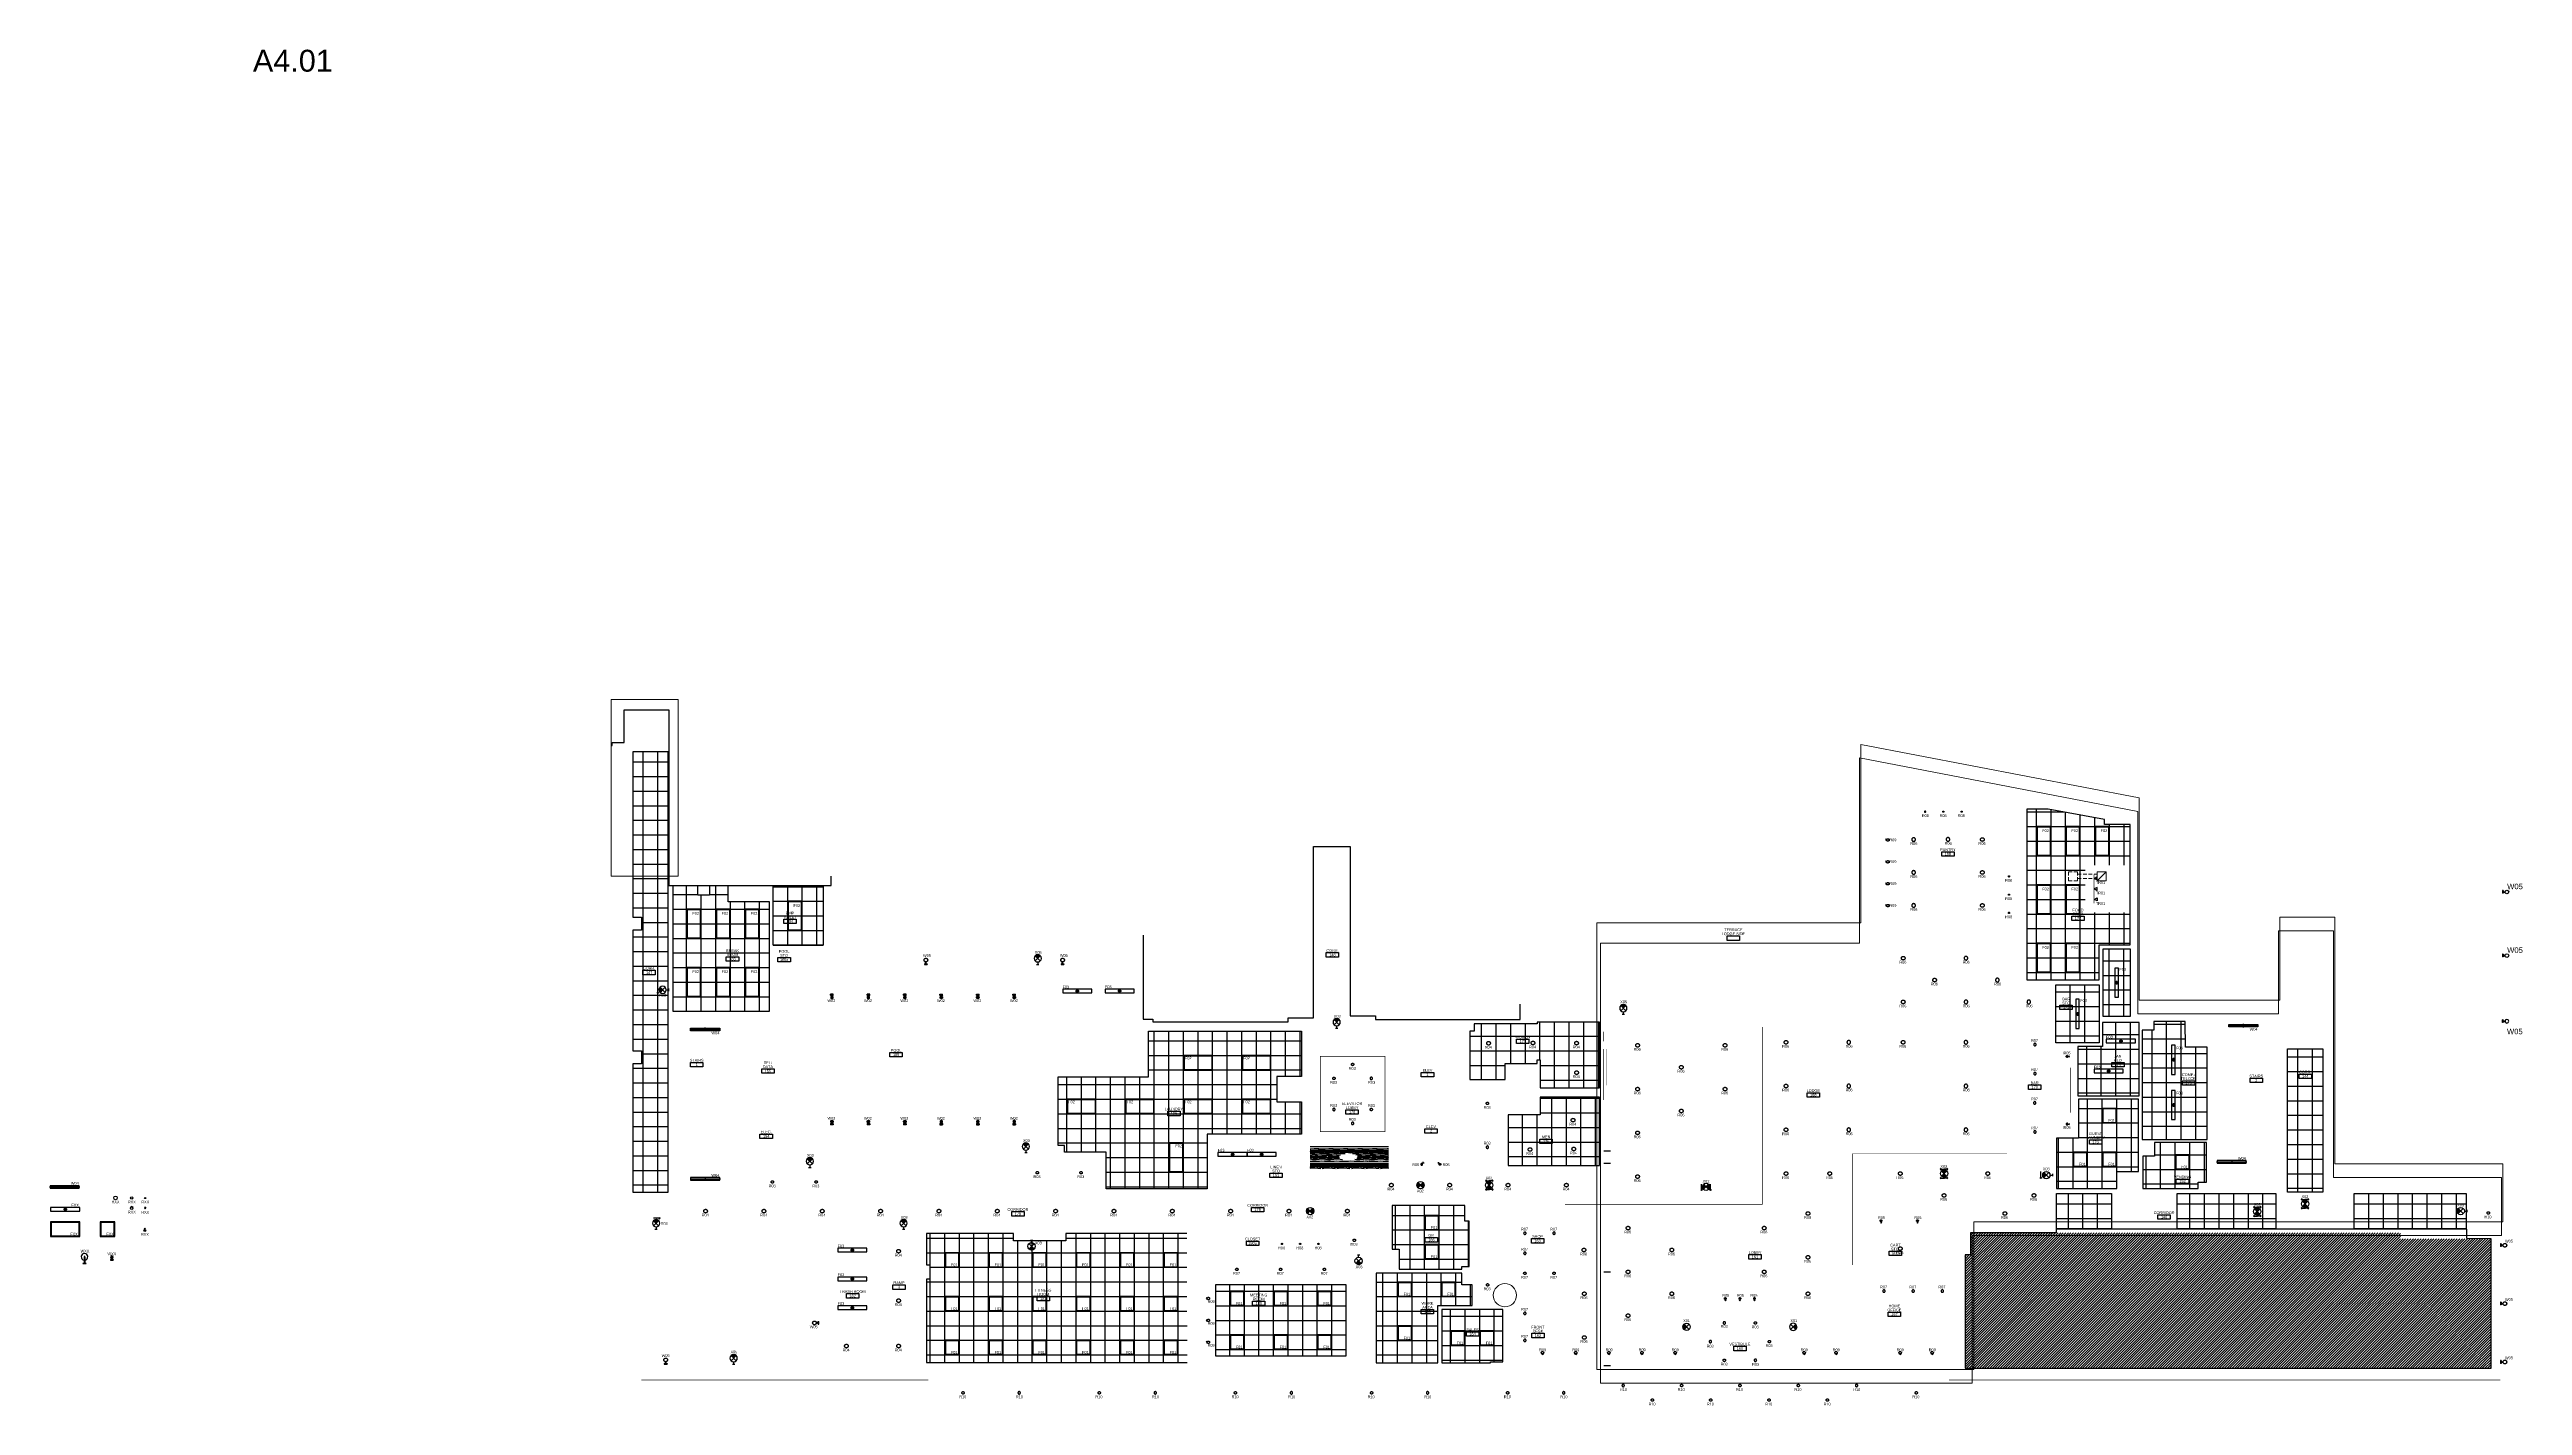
# Model space of a CAD drawing. Extents: x 5683 to 9752, y 823 to 3054.
import ezdxf
from ezdxf.enums import TextEntityAlignment as Align
from ezdxf.xclip import XClip

# ---------------------------------------------------------------- set-up
doc = ezdxf.new("R2010")
doc.units = 0
doc.header["$LTSCALE"] = 48
doc.header["$MEASUREMENT"] = 0
doc.header["$XCLIPFRAME"] = 0
doc.linetypes.add('HIDDEN2', pattern=[0.1875, 0.125, -0.0625])
doc.linetypes.add('PHANTOM2', pattern=[1.25, 0.625, -0.125, 0.125, -0.125, 0.125, -0.125])
for name, color, linetype in [('_0_Objects', 8, 'Continuous'), ('A-Clng-Fixture', 8, 'Continuous'), ('A-Clng-Grid', 8, 'Continuous'), ('A-Tag-Rm(48)', 8, 'Continuous')]:
    doc.layers.add(name, color=color, linetype=linetype)
doc.layers.add('G-Anno-Nplt', color=8, linetype='Continuous', lineweight=18, plot=False)
doc.layers.add('G-Anno-View', color=8, linetype='Continuous', lineweight=18, plot=False)
doc.styles.add('G1DIM', font='arial.ttf')
doc.styles.get("Standard").update_dxf_attribs({"font": 'arial.ttf'})
doc.dimstyles.new('Aec-Arch-I-96', dxfattribs={"dimscale": 96, "dimtxt": 0.09375, "dimasz": 0.0625, "dimexe": 0.0625, "dimexo": 0.0625, "dimgap": 0.03125, "dimtad": 1, "dimdec": 3, "dimzin": 3, "dimdsep": 46, "dimlunit": 4, "dimtxsty": 'G1DIM', "dimblk": 'ARCHTICK', "dimcen": 0.09375, "dimclrd": 256, "dimclre": 256, "dimclrt": 256, "dimazin": 2, "dimtfac": 0.75, "dimtdec": 3, "dimtix": 1, "dimtmove": 2, "dimatfit": 2, "dimldrblk": 'OPEN90', "dimfxl": 0.0625, "dimtolj": 1, "dimtzin": 0, "dimarcsym": 0})
pattern_1 = [(45, (18.6875, 1882.125), (-0.088388348, 0.088388348), [])]

# ---------------------------------------------------------------- blocks, each defined once
blk = doc.blocks.new('6IN ROUND DL')
blk.add_circle((0, 0), 3)
blk.add_attdef('RXX', (-6.3125, -8.8125), '', height=4.5)
blk = doc.blocks.new('3IN ROUND DL')
blk.add_circle((0, 0), 2)
blk.add_attdef('RXX', (-6.3125, -8.8125), '', height=4.5)
blk = doc.blocks.new('2IN ROUND DL')
blk.add_circle((0, 0), 1)
blk.add_attdef('RXX', (-6.3125, -8.8125), '', height=4.5)
blk = doc.blocks.new('4IN ROUND WW')
for q in [(-1.7, 2), (1.7, 2)]:
    blk.add_line((0, 3), q)
blk.add_circle((0, 0), 2)
blk.add_attdef('RXX', (-6.3, -8.8), '', height=4.5)
blk = doc.blocks.new('2IN ROUND WW')
for q in [(-0.9, 1), (0.9, 1)]:
    blk.add_line((0, 1.5), q)
blk.add_circle((0, 0), 1)
blk.add_attdef('RXX', (-6.3, -8.8), '', height=4.5)
blk = doc.blocks.new('ROUND ADJ ACCENT')
for p, q in [((0, 4), (-1.1, 2.9)), ((0, 0), (0, 4)), ((0, 4), (1.1, 2.9))]:
    blk.add_line(p, q)
for radius in [1.5, 1]:
    blk.add_circle((0, 0), radius)
blk.add_attdef('RXX', (-6.3, -8.8), '', height=4.5)
blk = doc.blocks.new('2X2 FLUOR')
for points in [[(0, -24), (24, -24), (24, 0), (0, 0)], [(1, -23), (23, -23), (23, -1), (1, -1)]]:
    blk.add_lwpolyline(points, close=True)
blk.add_attdef('FXX', (10.0625, -22.125), '', height=4.5)
blk = doc.blocks.new('2X4 FLUOR')
for points in [[(0, -24), (48, -24), (48, 0), (0, 0)], [(1, -23), (47, -23), (47, -1), (1, -1)]]:
    blk.add_lwpolyline(points, close=True)
blk.add_attdef('FXX', (34.25, -22.125), '', height=4.5)
blk = doc.blocks.new('GOOSENECK WALL LIGHT')
for p, q in [((-2.3, 0.5), (-2.5, 0)), ((-2.5, 0), (2.5, 0)), ((-2.3, 0.5), (2.3, 0.5)), ((-0.5, 11.2), (-0.5, 0.5)), ((0.5, 11.2), (0.5, 0.5)), ((2.3, 0.5), (2.5, 0))]:
    blk.add_line(p, q)
for centre, radius, start, end in [((0, 11.2), 5.5, 275.2159, 264.7841), ((0, 11.2), 0.5, 0, 180), ((0, 1.5), 0.5, 180, 0)]:
    blk.add_arc(centre, radius, start, end)
blk.add_attdef('WXX', (-6.4, -5.1), '', height=4.5)
blk = doc.blocks.new('JELLY JAR WALL SCONCE')
for p, q in [((-2.2, 1.5), (2.2, 1.5)), ((-2.2, 1.5), (-2.2, 0)), ((-2.2, 0), (2.2, 0)), ((-0.6, 2), (-0.5, 5.1)), ((0.6, 2), (0.5, 5.1)), ((2.2, 1.5), (2.2, 0))]:
    blk.add_line(p, q)
for centre, radius, start, end in [((0, -3.3), 5.31, 64.9424, 115.0576), ((0, 5.1), 2.06, 286.3551, 253.6449), ((0, 5.1), 0.503, 355.3832, 184.6168)]:
    blk.add_arc(centre, radius, start, end)
blk.add_attdef('WXX', (-7.1, 8.3), '', height=4.5)
blk = doc.blocks.new('48in Linear FLUOR')
for p, q in [((-3, 0), (3, 0)), ((0, 3), (0, -3))]:
    blk.add_line(p, q)
blk.add_lwpolyline([(-24, -3), (24, -3), (24, 3), (-24, 3)], close=True)
blk.add_circle((0, 0), 2)
blk.add_attdef('FXX', (10.2, 4.6), '', height=4.5)
blk = doc.blocks.new('48IN LINEAR WALL LIGHT')
for p, q in [((-25, 3), (25, 3)), ((0, 6), (0, 0))]:
    blk.add_line(p, q)
blk.add_lwpolyline([(-24, 1), (24, 1), (24, 5), (-24, 5)], close=True)
blk.add_attdef('WXX', (10.2, 6.6), '', height=4.5)
blk = doc.blocks.new('CYLINDER WALL LIGHT')
for p, q in [((-2.3, 1), (-2.3, 0)), ((-2.3, 1), (2.2, 1)), ((-2.3, 0), (2.2, 0)), ((-0.5, 1), (-0.5, 4.3)), ((0.5, 1), (0.5, 4.3)), ((2.2, 1), (2.2, 0))]:
    blk.add_line(p, q)
blk.add_circle((0, 7.2), 3)
blk.add_attdef('WXX', (-6.4, 12), '', height=4.5)
blk = doc.blocks.new('Ceiling Plan Ground Level')
h = blk.add_hatch()
h.set_pattern_fill('WOOD_5', color=256, scale=24, pattern_type=2)
h.set_pattern_definition([(349.6952, (-2176.684, 727.855), (144.0000231, -23.999877), [2.68327, -265.64486]), (0, (-2174.044, 727.375), (24, 24), [2.64, -21.36]), (18.4349, (-2171.404, 727.375), (48.00001, 23.999962), [2.27683, -73.61782]), (172.875, (-2169.244, 728.095), (168.0000091, -23.9999588), [1.93495, -191.55924]), (174.8056, (-2171.164, 728.335), (240.0000161, -23.9998854), [2.6509, -262.43777]), (194.0362, (-2173.804, 728.575), (-72.000013, -23.999953), [2.96863, -95.98589]), (9.4623, (-2174.764, 727.855), (120.0000186, 23.9999553), [1.45987, -144.52644]), (353.6598, (-2173.324, 728.095), (-191.9999857, 24.0000379), [2.1733, -215.15594]), (185.7106, (-2171.164, 727.855), (-215.9999862, -24.0000316), [2.41198, -238.78505]), (168.6901, (-2173.564, 727.615), (96.000018, -23.999943), [1.22376, -121.1527]), (354.8056, (-2178.844, 727.615), (-240.0000161, 23.9998854), [2.6509, -262.43777]), (348.6901, (-2176.204, 727.375), (-96.000018, 23.999943), [2.44752, -119.92894]), (0, (-2173.804, 726.895), (24, 24), [2.88, -21.12]), (20.556, (-2170.924, 726.895), (120.0000443, 47.999904), [2.05056, -203.00554]), (3.8141, (-2169.0039, 727.615), (335.9999842, 24.000147), [3.60799, -357.19111]), (354.8056, (-2165.404, 727.855), (-240.0000161, 23.9998854), [2.6509, -262.43777]), (0, (-2162.764, 727.615), (24, 24), [2.64, -21.36]), (5.1944, (-2184.124, 727.615), (240.0000161, 23.9998854), [2.6509, -262.43777]), (354.8056, (-2181.484, 727.855), (-240.0000161, 23.9998854), [2.6509, -262.43777]), (0, (-2184.124, 728.095), (24, 24), [1.44, -22.56]), (5.1944, (-2182.684, 728.095), (240.0000161, 23.9998854), [2.6509, -262.43777]), (0, (-2180.044, 728.335), (24, 24), [2.4, -21.6]), (10.3048, (-2177.644, 728.335), (-144.0000231, -23.999877), [2.68327, -265.64486]), (5.1944, (-2175.004, 728.815), (240.0000161, 23.9998854), [2.6509, -262.43777]), (354.8056, (-2172.364, 729.055), (-240.0000161, 23.9998854), [2.6509, -262.43777]), (354.8056, (-2169.724, 728.815), (-240.0000161, 23.9998854), [2.6509, -262.43777]), (351.8699, (-2167.084, 728.575), (-143.9999946, 23.9999845), [3.3941, -166.3115]), (0, (-2163.724, 728.095), (24, 24), [3.6, -20.4]), (347.4712, (-2164.684, 713.695), (120.0000077, -23.9999905), [2.21268, -219.05638]), (354.2894, (-2162.524, 713.215), (-215.9999862, 24.0000316), [2.41198, -238.78505]), (8.1301, (-2164.684, 713.695), (143.9999946, 23.9999845), [1.69706, -168.00857]), (9.4623, (-2163.004, 713.935), (120.0000186, 23.9999553), [2.91972, -143.06657]), (0, (-2184.124, 714.415), (24, 24), [2.88, -21.12]), (350.5377, (-2181.244, 714.415), (-120.0000186, 23.9999553), [1.45987, -144.52644]), (201.8014, (-2179.804, 714.175), (72.0000066, 23.999998), [1.29245, -127.95151]), (192.9946, (-2181.0039, 713.695), (216.0000184, 47.99994186), [3.20201, -316.99793]), (352.875, (-2162.044, 713.695), (-168.0000091, 23.9999588), [1.93495, -191.55924]), (7.125, (-2162.044, 713.695), (168.0000091, 23.9999588), [1.93495, -191.55924]), (0, (-2184.124, 713.935), (24, 24), [1.92, -22.08]), (194.0362, (-2182.204, 713.935), (-72.000013, -23.999953), [1.97909, -96.97546]), (356.6335, (-2178.8439, 714.655), (-383.99998373, 24.0002631), [4.08706, -404.61823]), (357.7094, (-2174.7639, 714.415), (-576.0000031, 23.99989808), [6.0048, -594.47501]), (3.1798, (-2168.7639, 714.175), (408.00001206, 23.999785), [4.32667, -428.3395]), (9.4623, (-2164.444, 714.415), (120.0000186, 23.9999553), [4.37959, -141.60672]), (10.3048, (-2184.124, 712.255), (-144.0000231, -23.999877), [2.68327, -265.64486]), (15.9454, (-2181.484, 712.735), (-96.000003, -23.9999973), [3.49445, -171.22819]), (0, (-2178.124, 713.695), (24, 24), [3.12, -20.88]), (351.8699, (-2175.004, 713.695), (-143.9999946, 23.9999845), [3.3941, -166.3115]), (3.5763, (-2171.6439, 713.215), (360.0000157, 23.9997772), [3.84749, -380.90177]), (351.2538, (-2167.8039, 713.455), (167.9999841, -24.0001007), [3.1567, -312.51401]), (345.9638, (-2164.684, 712.975), (-72.000013, 23.999953), [2.96863, -95.98589]), (0, (-2161.804, 712.255), (24, 24), [1.68, -22.32]), (174.8056, (-2178.844, 714.655), (240.0000161, -23.9998854), [5.30177, -259.7869]), (355.2364, (-2184.1239, 716.095), (-264.0000227, 23.9997968), [5.77997, -283.21831]), (0, (-2178.364, 715.615), (24, 24), [5.52, -18.48]), (4.0856, (-2172.8439, 715.615), (312.0000036, 23.9999072), [6.73711, -330.11892]), (0, (-2166.124, 716.095), (24, 24), [6, -18]), (7.125, (-2184.124, 711.055), (168.0000091, 23.9999588), [5.80483, -187.68936]), (6.3402, (-2178.364, 711.775), (191.9999857, 24.0000379), [4.34659, -212.98265]), (357.5104, (-2174.0439, 712.255), (-527.99998751, 24.00042877), [5.52521, -546.99629]), (353.4802, (-2168.5239, 712.015), (-623.99999498, 71.99998861), [8.45467, -837.01325]), (3.0128, (-2184.1239, 726.655), (432.00000028, 24.0000985), [4.56631, -452.06484]), (351.8699, (-2179.564, 726.895), (-143.9999946, 23.9999845), [5.09117, -164.61446]), (357.6141, (-2174.5239, 726.175), (-552.00001257, 23.9995865), [5.76499, -570.73478]), (10.6197, (-2168.7639, 725.935), (-263.9999617, -48.000194), [3.90691, -386.78477]), (0, (-2164.924, 726.655), (24, 24), [4.8, -19.2]), (356.8202, (-2184.1239, 729.535), (-408.00001206, 23.999785), [4.32667, -428.3395]), (6.009, (-2179.8039, 729.295), (-239.99999402, -23.99998362), [4.5852, -453.93415]), (6.7098, (-2175.2439, 729.775), (-216.00002395, -23.99985315), [4.10813, -406.70568]), (354.2894, (-2171.164, 730.255), (-215.9999862, 24.0000316), [4.82395, -236.37307]), (347.9052, (-2166.3639, 729.775), (-215.99996644, 48.0001616), [3.43627, -340.19143]), (9.4623, (-2163.004, 729.055), (120.0000186, 23.9999553), [2.91972, -143.06657]), (3.8141, (-2184.1239, 724.975), (335.9999842, 24.000147), [3.60799, -357.19111]), (347.1957, (-2180.5239, 725.215), (-311.99994833, 72.0001773), [5.41464, -536.05003]), (0, (-2175.244, 724.015), (24, 24), [6, -18]), (5.4403, (-2169.2439, 724.015), (-264.0000075, -23.9998409), [5.0628, -501.21775]), (6.7098, (-2164.2039, 724.495), (-216.00002395, -23.99985315), [4.10813, -406.70568]), (0, (-2184.124, 731.215), (24, 24), [4.08, -19.92]), (8.1301, (-2180.044, 731.215), (143.9999946, 23.9999845), [6.78823, -162.9174]), (357.6141, (-2173.3239, 732.175), (-552.00001257, 23.9995865), [5.76499, -570.73478]), (354.4725, (-2167.5639, 731.935), (504.00004127, -47.99964911), [7.47475, -740.001]), (6.8428, (-2184.1239, 709.375), (-407.99998477, -48.00019195), [6.04306, -598.26151]), (0, (-2178.124, 710.095), (24, 24), [6.72, -17.28]), (356.3478, (-2171.4039, 710.095), (-744.000022613, 47.999695165), [11.30294, -1118.99258]), (0, (-2184.124, 717.775), (24, 24), [5.76, -18.24]), (4.7636, (-2178.3639, 717.775), (264.0000227, 23.9997968), [5.77997, -283.21831]), (358.1524, (-2172.6039, 718.255), (-720.00001114, 23.99986415), [7.44386, -736.94314]), (357.2737, (-2165.1639, 718.015), (-480.00000708, 23.99990443), [5.04571, -499.52539]), (354.8056, (-2184.124, 721.615), (-240.0000161, 23.9998854), [5.30177, -259.7869]), (0, (-2178.844, 721.135), (24, 24), [7.68, -16.32]), (1.9092, (-2171.1639, 721.135), (695.99997676, 24.00058179), [7.20401, -713.19588]), (3.5763, (-2163.9639, 721.375), (360.0000157, 23.9997772), [3.84749, -380.90177])])
edge = h.paths.add_edge_path()
edge.add_arc((1737.3, -1383.2), 2, 0, 360)
h.paths.add_polyline_path([(1698.8, -1377.6), (1699.1, -1377.6), (1699.3, -1377.6), (1699.6, -1377.6), (1699.9, -1377.6), (1700.1, -1377.6), (1700.4, -1377.6), (1700.6, -1377.6), (1700.9, -1377.6), (1701.2, -1377.6), (1701.4, -1377.6), (1701.7, -1377.7), (1701.9, -1377.7), (1702.2, -1377.7), (1702.5, -1377.7), (1702.7, -1377.7), (1703, -1377.7), (1703.2, -1377.8), (1703.5, -1377.8), (1703.7, -1377.8), (1704, -1377.8), (1704.2, -1377.9), (1704.5, -1377.9), (1704.7, -1377.9), (1705, -1378), (1705.2, -1378), (1705.5, -1378), (1705.7, -1378.1), (1705.9, -1378.1), (1706.2, -1378.1), (1706.4, -1378.2), (1706.7, -1378.2), (1706.9, -1378.3), (1707.1, -1378.3), (1707.3, -1378.4), (1707.6, -1378.4), (1707.8, -1378.5), (1708, -1378.5), (1708.2, -1378.6), (1708.5, -1378.6), (1708.7, -1378.7), (1708.9, -1378.7), (1709.1, -1378.8), (1709.3, -1378.9), (1709.5, -1378.9), (1709.7, -1379), (1709.9, -1379.1), (1710.1, -1379.1), (1710.3, -1379.2), (1710.5, -1379.3), (1710.6, -1379.3), (1710.8, -1379.4), (1711, -1379.5), (1711.2, -1379.5), (1711.4, -1379.6), (1711.5, -1379.7), (1711.7, -1379.8), (1711.8, -1379.8), (1712, -1379.9), (1712.2, -1380), (1712.3, -1380.1), (1712.5, -1380.2), (1712.6, -1380.2), (1712.7, -1380.3), (1712.9, -1380.4), (1713, -1380.5), (1713.1, -1380.6), (1713.3, -1380.7), (1713.4, -1380.8), (1713.5, -1380.8), (1713.6, -1380.9), (1713.7, -1381), (1713.8, -1381.1), (1713.9, -1381.2), (1714, -1381.3), (1714.1, -1381.4), (1714.2, -1381.5), (1714.3, -1381.6), (1714.4, -1381.7), (1714.4, -1381.8), (1714.5, -1381.8), (1714.6, -1381.9), (1714.6, -1382), (1714.7, -1382.1), (1714.7, -1382.2), (1714.8, -1382.3), (1714.8, -1382.4), (1714.9, -1382.5), (1714.9, -1382.6), (1714.9, -1382.7), (1715, -1382.8), (1715, -1382.9), (1715, -1383), (1715, -1383.1), (1715, -1383.2), (1715, -1383.3), (1715, -1383.4), (1715, -1383.5), (1715, -1383.6), (1715, -1383.7), (1715, -1383.8), (1715, -1383.9), (1714.9, -1384), (1714.9, -1384.1), (1714.9, -1384.2), (1714.8, -1384.3), (1714.8, -1384.4), (1714.7, -1384.5), (1714.7, -1384.6), (1714.6, -1384.7), (1714.6, -1384.8), (1714.5, -1384.8), (1714.4, -1384.9), (1714.4, -1385), (1714.3, -1385.1), (1714.2, -1385.2), (1714.1, -1385.3), (1714, -1385.4), (1713.9, -1385.5), (1713.8, -1385.6), (1713.7, -1385.7), (1713.6, -1385.8), (1713.5, -1385.9), (1713.4, -1385.9), (1713.3, -1386), (1713.1, -1386.1), (1713, -1386.2), (1712.9, -1386.3), (1712.7, -1386.4), (1712.6, -1386.4), (1712.5, -1386.5), (1712.3, -1386.6), (1712.2, -1386.7), (1712, -1386.8), (1711.8, -1386.8), (1711.7, -1386.9), (1711.5, -1387), (1711.4, -1387.1), (1711.2, -1387.2), (1711, -1387.2), (1710.8, -1387.3), (1710.6, -1387.4), (1710.5, -1387.4), (1710.3, -1387.5), (1710.1, -1387.6), (1709.9, -1387.6), (1709.7, -1387.7), (1709.5, -1387.8), (1709.3, -1387.8), (1709.1, -1387.9), (1708.9, -1387.9), (1708.7, -1388), (1708.5, -1388.1), (1708.2, -1388.1), (1708, -1388.2), (1707.8, -1388.2), (1707.6, -1388.3), (1707.3, -1388.3), (1707.1, -1388.4), (1706.9, -1388.4), (1706.7, -1388.5), (1706.4, -1388.5), (1706.2, -1388.5), (1705.9, -1388.6), (1705.7, -1388.6), (1705.5, -1388.7), (1705.2, -1388.7), (1705, -1388.7), (1704.7, -1388.8), (1704.5, -1388.8), (1704.2, -1388.8), (1704, -1388.9), (1703.7, -1388.9), (1703.5, -1388.9), (1703.2, -1388.9), (1703, -1389), (1702.7, -1389), (1702.5, -1389), (1702.2, -1389), (1701.9, -1389), (1701.7, -1389), (1701.4, -1389.1), (1701.2, -1389.1), (1700.9, -1389.1), (1700.6, -1389.1), (1700.4, -1389.1), (1700.1, -1389.1), (1699.9, -1389.1), (1699.6, -1389.1), (1699.3, -1389.1), (1699.1, -1389.1), (1698.8, -1389.1), (1698.6, -1389.1), (1698.3, -1389.1), (1698, -1389.1), (1697.8, -1389), (1697.5, -1389), (1697.3, -1389), (1697, -1389), (1696.7, -1389), (1696.5, -1389), (1696.2, -1388.9), (1696, -1388.9), (1695.7, -1388.9), (1695.5, -1388.9), (1695.2, -1388.8), (1695, -1388.8), (1694.7, -1388.8), (1694.5, -1388.8), (1694.2, -1388.7), (1694, -1388.7), (1693.7, -1388.6), (1693.5, -1388.6), (1693.3, -1388.6), (1693, -1388.5), (1692.8, -1388.5), (1692.6, -1388.4), (1692.3, -1388.4), (1692.1, -1388.3), (1691.9, -1388.3), (1691.6, -1388.2), (1691.4, -1388.2), (1691.2, -1388.1), (1691, -1388.1), (1690.8, -1388), (1690.6, -1388), (1690.3, -1387.9), (1690.1, -1387.9), (1689.9, -1387.8), (1689.7, -1387.7), (1689.5, -1387.7), (1689.3, -1387.6), (1689.1, -1387.5), (1689, -1387.5), (1688.8, -1387.4), (1688.6, -1387.3), (1688.4, -1387.3), (1688.2, -1387.2), (1688.1, -1387.1), (1687.9, -1387), (1687.7, -1387), (1687.6, -1386.9), (1687.4, -1386.8), (1687.2, -1386.7), (1687.1, -1386.7), (1686.9, -1386.6), (1686.8, -1386.5), (1686.7, -1386.4), (1686.5, -1386.3), (1686.4, -1386.2), (1686.3, -1386.2), (1686.1, -1386.1), (1686, -1386), (1685.9, -1385.9), (1685.8, -1385.8), (1685.7, -1385.7), (1685.6, -1385.6), (1685.5, -1385.5), (1685.4, -1385.4), (1685.3, -1385.4), (1685.2, -1385.3), (1685.1, -1385.2), (1685, -1385.1), (1684.9, -1385), (1684.9, -1384.9), (1684.8, -1384.8), (1684.7, -1384.7), (1684.7, -1384.6), (1684.6, -1384.5), (1684.6, -1384.4), (1684.5, -1384.3), (1684.5, -1384.2), (1684.4, -1384.1), (1684.4, -1384), (1684.4, -1383.9), (1684.4, -1383.8), (1684.3, -1383.7), (1684.3, -1383.6), (1684.3, -1383.5), (1684.3, -1383.4), (1684.3, -1383.3), (1684.3, -1383.2), (1684.3, -1383.2), (1684.3, -1383.1), (1684.3, -1383), (1684.4, -1382.9), (1684.4, -1382.8), (1684.4, -1382.7), (1684.4, -1382.6), (1684.5, -1382.5), (1684.5, -1382.4), (1684.6, -1382.3), (1684.6, -1382.2), (1684.7, -1382.1), (1684.7, -1382), (1684.8, -1381.9), (1684.9, -1381.8), (1684.9, -1381.7), (1685, -1381.6), (1685.1, -1381.5), (1685.2, -1381.4), (1685.3, -1381.3), (1685.4, -1381.2), (1685.5, -1381.2), (1685.6, -1381.1), (1685.7, -1381), (1685.8, -1380.9), (1685.9, -1380.8), (1686, -1380.7), (1686.1, -1380.6), (1686.3, -1380.5), (1686.4, -1380.5), (1686.5, -1380.4), (1686.7, -1380.3), (1686.8, -1380.2), (1686.9, -1380.1), (1687.1, -1380), (1687.2, -1380), (1687.4, -1379.9), (1687.6, -1379.8), (1687.7, -1379.7), (1687.9, -1379.7), (1688.1, -1379.6), (1688.2, -1379.5), (1688.4, -1379.4), (1688.6, -1379.4), (1688.8, -1379.3), (1689, -1379.2), (1689.1, -1379.2), (1689.3, -1379.1), (1689.5, -1379), (1689.7, -1379), (1689.9, -1378.9), (1690.1, -1378.8), (1690.3, -1378.8), (1690.6, -1378.7), (1690.8, -1378.7), (1691, -1378.6), (1691.2, -1378.6), (1691.4, -1378.5), (1691.6, -1378.4), (1691.9, -1378.4), (1692.1, -1378.3), (1692.3, -1378.3), (1692.6, -1378.3), (1692.8, -1378.2), (1693, -1378.2), (1693.3, -1378.1), (1693.5, -1378.1), (1693.7, -1378), (1694, -1378), (1694.2, -1378), (1694.5, -1377.9), (1694.7, -1377.9), (1695, -1377.9), (1695.2, -1377.8), (1695.5, -1377.8), (1695.7, -1377.8), (1696, -1377.8), (1696.2, -1377.7), (1696.5, -1377.7), (1696.7, -1377.7), (1697, -1377.7), (1697.3, -1377.7), (1697.5, -1377.7), (1697.8, -1377.6), (1698, -1377.6), (1698.3, -1377.6), (1698.6, -1377.6)])
edge = h.paths.add_edge_path()
edge.add_arc((1665.3, -1383.2), 2, 0, 360)
h.paths.add_polyline_path([(1636.8, -1364), (1765.8, -1364), (1765.8, -1402.4), (1636.8, -1402.4)])
at = {"layer": 'A-Clng-Grid'}
h = blk.add_hatch(dxfattribs=at)
h.set_pattern_fill('NET', color=256, scale=192)
h.set_pattern_definition([(0, (539.376, -1429.743), (0, 24), []), (90, (539.376, -1429.743), (-24, 1e-15), [])])
h.paths.add_polyline_path([(522.4, -1230.6), (522.4, -1441.7), (580.4, -1441.7), (580.4, -717.4), (522.4, -717.4), (522.4, -989.1), (536.8, -989.1), (536.8, -1010.4), (522.4, -1010.4), (522.4, -1208.9), (536.8, -1208.9), (536.8, -1230.6)])
h = blk.add_hatch(dxfattribs=at)
h.set_pattern_fill('NET', color=256, scale=192)
h.set_pattern_definition([(0, (2904.004, -1032.004), (0, 24), []), (90, (2904.004, -1032.004), (-24, 1e-15), [])])
h.paths.add_polyline_path([(2912, -903.7), (2985.9, -903.7), (2985.9, -836.5), (2944, -836.5), (2944, -828.5), (2851.3, -811.2), (2816.4, -811.2), (2816.4, -1092.5), (2934.9, -1092.5), (2934.9, -1034.5), (2985.9, -1034.5), (2985.9, -981.4), (2912, -981.4)])
h = blk.add_hatch(dxfattribs=at)
h.set_pattern_fill('NET', color=256, scale=192)
h.set_pattern_definition([(0, (730.933, -1120.013), (0, 24), []), (90, (730.933, -1120.013), (-24, 1e-15), [])])
h.paths.add_polyline_path([(588.4, -937.8), (588.4, -1144), (747.4, -1144), (747.4, -963.8), (679.5, -963.8), (679.5, -937.8), (648.4, -937.8), (648.4, -952.8), (629.6, -952.8), (629.6, -937.8)])
h = blk.add_hatch(dxfattribs=at)
h.set_pattern_fill('NET', color=256, scale=192)
h.set_pattern_definition([(0, (753.252, -1034.993), (0, 24), []), (90, (753.252, -1034.993), (-24, 1e-15), [])])
h.paths.add_polyline_path([(753.3, -936.8), (835.6, -936.8), (835.6, -1035), (753.3, -1035)])
h = blk.add_hatch(dxfattribs=at)
h.set_pattern_fill('NET', color=256, scale=192)
h.set_pattern_definition([(0, (2951.808, -1084.96), (0, 24), []), (90, (2951.808, -1084.96), (-24, 1e-15), [])])
h.paths.add_polyline_path([(2941.7, -1041.4), (2985.9, -1041.4), (2985.9, -1152.5), (2941.7, -1152.5)])
h = blk.add_hatch(dxfattribs=at)
h.set_pattern_fill('NET', color=256, scale=192)
h.set_pattern_definition([(0, (2887.475, -1136.26), (0, 24), []), (90, (2887.475, -1136.26), (-24, 1e-15), [])])
h.paths.add_polyline_path([(2864.1, -1100.5), (2934.9, -1100.5), (2934.9, -1196.1), (2864.1, -1196.1)])
h = blk.add_hatch(dxfattribs=at)
h.set_pattern_fill('NET', color=256, scale=192)
h.set_pattern_definition([(0, (1476.402, -1216.596), (0, 24), []), (90, (1476.402, -1216.596), (-24, 1e-15), [])])
h.paths.add_polyline_path([(1222, -1251.7), (1365, -1251.7), (1370.8, -1251.7), (1370.8, -1176.5), (1588.1, -1176.5), (1622.4, -1176.5), (1622.4, -1203.5), (1622.4, -1251.3), (1582.1, -1251.3), (1582.1, -1293), (1622.4, -1293), (1622.4, -1346), (1467.4, -1346), (1467.4, -1436), (1301.5, -1436), (1301.5, -1375.8), (1232.7, -1375.8), (1232.7, -1365), (1222, -1365)])
h = blk.add_hatch(dxfattribs=at)
h.set_pattern_fill('NET', color=256, scale=192)
h.set_pattern_definition([(0, (1919.063, -1185.118), (0, 24), []), (90, (1919.063, -1185.118), (-24, 1e-15), [])])
h.paths.add_polyline_path([(1899.6, -1176.7), (1899.6, -1256), (1957.6, -1256), (1957.6, -1229.7), (2010.5, -1229.7), (2010.5, -1223.8), (2015.4, -1223.8), (2015.4, -1270.1), (2112.8, -1270.1), (2112.8, -1162.1), (2010.5, -1162.1), (2010.5, -1164.5), (1906.5, -1164.5), (1906.5, -1176.7)])
h = blk.add_hatch(dxfattribs=at)
h.set_pattern_fill('NET', color=256, scale=192)
h.set_pattern_definition([(0, (2938.665, -1254.407), (0, 24), []), (90, (2938.665, -1254.407), (-24, 1e-15), [])])
h.paths.add_polyline_path([(2900.2, -1201.9), (2900.2, -1282.9), (3001.1, -1282.9), (3001.1, -1162.6), (2940.7, -1162.6), (2940.7, -1201.9)])
h = blk.add_hatch(dxfattribs=at)
h.set_pattern_fill('NET', color=256, scale=192)
h.set_pattern_definition([(0, (-2833.837, 778.78), (0, 24), []), (90, (-2833.837, 778.78), (-24, 1e-15), [])])
h.paths.add_polyline_path([(3006, -1175.2), (3006, -1355.2), (3112.6, -1355.2), (3112.6, -1203.2), (3077.2, -1203.2), (3076.6, -1160.8), (3025.1, -1160.8), (3025.1, -1175.2)])
h = blk.add_hatch(dxfattribs=at)
h.set_pattern_fill('NET', color=256, scale=192)
h.set_pattern_definition([(0, (3262, -1291.18), (0, 24), []), (90, (3262, -1291.18), (-24, 1e-15), [])])
h.paths.add_polyline_path([(3303, -1206), (3245, -1206), (3245, -1441.7), (3303, -1441.7)])
h = blk.add_hatch(dxfattribs=at)
h.set_pattern_fill('NET', color=256, scale=192)
h.set_pattern_definition([(0, (1962.48, -1359.112), (0, 24), []), (90, (1962.48, -1359.112), (-24, 1e-15), [])])
edge = h.paths.add_edge_path()
edge.add_line((1962.5, -1314.1), (1962.5, -1397.5))
edge.add_line((1962.5, -1397.5), (2112.8, -1397.5))
edge.add_line((2112.8, -1397.5), (2112.8, -1285.1))
edge.add_line((2112.8, -1285.1), (2015.4, -1285.1))
edge.add_line((2015.4, -1285.1), (2015.4, -1314.1))
edge.add_line((2015.4, -1314.1), (1962.5, -1314.1))
h = blk.add_hatch(dxfattribs=at)
h.set_pattern_fill('NET', color=256, scale=192)
h.set_pattern_definition([(0, (2940.124, -1399.734), (0, 24), []), (90, (2940.124, -1399.734), (-24, 1e-15), [])])
h.paths.add_polyline_path([(2901.2, -1288.8), (2901.2, -1352.9), (2865.2, -1352.9), (2865.2, -1435.7), (2964.1, -1435.7), (2964.1, -1407.7), (3000.1, -1407.7), (3000.1, -1288.8)])
h = blk.add_hatch(dxfattribs=at)
h.set_pattern_fill('NET', color=256, scale=192)
h.set_pattern_definition([(0, (3060.25, -1380.072), (0, 24), []), (90, (3060.25, -1380.072), (-24, 1e-15), [])])
h.paths.add_polyline_path([(3111.6, -1360.1), (3026, -1360.1), (3026, -1382.5), (3007, -1382.5), (3007, -1435.7), (3098.3, -1435.7), (3098.3, -1425), (3111.6, -1425)])
h = blk.add_hatch(dxfattribs=at)
h.set_pattern_fill('NET', color=256, scale=192)
h.set_pattern_definition([(0, (1825.288, -1527.793), (0, 24), []), (90, (1825.288, -1527.793), (-24, 1e-15), [])])
h.paths.add_polyline_path([(1771.6, -1463.4), (1771.6, -1535.5), (1783.3, -1535.5), (1783.3, -1568.2), (1886.3, -1568.2), (1886.3, -1564), (1898.8, -1564), (1898.8, -1489.5), (1891.3, -1489.5), (1891.3, -1463.4)])
h = blk.add_hatch(dxfattribs=at)
h.set_pattern_fill('NET', color=256, scale=192)
h.set_pattern_definition([(0, (2956.44, -1484.743), (0, 24), []), (90, (2956.44, -1484.743), (-24, 1e-15), [])])
h.paths.add_polyline_path([(2865.2, -1443.7), (2955.4, -1443.7), (2955.4, -1501.7), (2865.2, -1501.7)])
h = blk.add_hatch(dxfattribs=at)
h.set_pattern_fill('NET', color=256, scale=192)
h.set_pattern_definition([(0, (3132.595, -1460.743), (0, 24), []), (90, (3132.595, -1460.743), (-24, 1e-15), [])])
h.paths.add_polyline_path([(3063.4, -1443.7), (3225.7, -1443.7), (3225.7, -1501.7), (3063.4, -1501.7)])
h = blk.add_hatch(dxfattribs=at)
h.set_pattern_fill('NET', color=256, scale=192)
h.set_pattern_definition([(0, (3354.88, -1484.743), (0, 24), []), (90, (3354.88, -1484.743), (-24, 1e-15), [])])
h.paths.add_polyline_path([(3354.9, -1443.7), (3539.1, -1443.7), (3539.1, -1501.7), (3354.9, -1501.7)])
h = blk.add_hatch(dxfattribs=at)
h.set_pattern_fill('NET', color=256, scale=192)
h.set_pattern_definition([(0, (1323.736, -1541.246), (0, 24), []), (90, (1323.736, -1541.246), (-24, 1e-15), [])])
h.paths.add_polyline_path([(1005.6, -1722), (1438.5, -1722), (1438.5, -1509.7), (1234.8, -1509.7), (1234.8, -1521.7), (1148.8, -1521.7), (1148.8, -1509.7), (1005.6, -1509.7), (1005.6, -1561), (1011.3, -1561), (1011.3, -1584.5), (1005.6, -1584.5)])
h = blk.add_hatch(dxfattribs=at)
h.set_pattern_fill('NET', color=256, scale=192)
h.set_pattern_definition([(0, (1876.625, -1589.455), (0, 24), []), (90, (1876.625, -1589.455), (-24, 1e-15), [])])
h.paths.add_polyline_path([(1745.6, -1722.2), (1846.8, -1722.2), (1846.8, -1627.9), (1903.7, -1627.9), (1903.7, -1593.9), (1886.3, -1593.9), (1886.3, -1575), (1745.7, -1575)])
h = blk.add_hatch(dxfattribs=at)
h.set_pattern_fill('NET', color=256, scale=192)
h.set_pattern_definition([(0, (1672.615, -1604.473), (0, 24), []), (90, (1672.615, -1604.473), (-24, 1e-15), [])])
h.paths.add_polyline_path([(1695.6, -1711.5), (1695.6, -1593.5), (1481.6, -1593.5), (1481.6, -1711.5)])
h = blk.add_hatch(dxfattribs=at)
h.set_pattern_fill('NET', color=256, scale=192)
h.set_pattern_definition([(0, (1891.898, -1693.743), (0, 24), []), (90, (1891.898, -1693.743), (-24, 1e-15), [])])
h.paths.add_polyline_path([(1853.6, -1722.2), (1933.9, -1722.2), (1933.9, -1720.5), (1954.2, -1720.5), (1954.2, -1634.7), (1853.6, -1634.7)])
for points in [[(227.4, -484.1), (227.4, -701.6), (241.6, -701.6), (241.6, -701.6), (241.6, -706.6), (488.4, -706.6), (488.4, -701.6), (508, -701.6), (508, -648.1), (581.4, -648.1), (581.4, -936.8), (848.6, -936.8), (848.7, -648.1), (788.6, -648.1), (788.6, -425.1), (493.4, -425.1), (493.4, -484.1), (227.4, -484.1)], [(1362.4, -648.1), (1362.4, -1157.2), (1378.1, -1157.2), (1378.1, -1161.1), (1600.5, -1161.1), (1600.5, -1155), (1636.5, -1155), (1642.5, -1155), (1642.5, -872.9), (1702.5, -872.9), (1702.5, -1151.4), (1744.5, -1151.5), (1744.5, -1157.6), (1982.6, -1157.6), (1982.6, -648.1), (1362.4, -648.1)], [(2714.4, -1544.7), (2714.4, -1731.4), (3580.1, -1731.4), (3580.1, -1518.1), (3540.1, -1518), (3540.1, -1502.7), (2864.2, -1502.7), (2864.2, -1508.7), (2723.5, -1508.7), (2723.5, -1544.7), (2714.4, -1544.7)]]:
    blk.add_lwpolyline(points)
at = {"layer": 'A-Clng-Fixture', "const_width": 1}
blk.add_lwpolyline([(2926.7, -966.6), (2926.7, -918.6)], dxfattribs=at)
at = {"layer": 'A-Clng-Fixture'}
for points in [[(2926.7, -925.5), (2931.7, -928), (2931.7, -923), (2926.7, -925.5)], [(2926.7, -942.7), (2931.7, -945.2), (2931.7, -940.2), (2926.7, -942.7)], [(2926.7, -959.9), (2931.7, -957.4), (2931.7, -962.4), (2926.7, -959.9)]]:
    blk.add_lwpolyline(points, close=True, dxfattribs=at)
at = {"layer": 'A-Clng-Fixture', "linetype": 'HIDDEN2', "ltscale": 0.5, "const_width": 1}
for points in [[(2056.2, -1461.5), (2381, -1461.5), (2381, -1170)], [(2120, -1177.6), (2120, -1193.6)], [(2120, -1205.8), (2120, -1289.8)], [(2124, -1205.8), (2124, -1265.8)], [(2529.2, -1561.5), (2529.2, -1378.5), (2783.3, -1378.5)]]:
    blk.add_lwpolyline(points, dxfattribs=at)
blk.add_lwpolyline([(1653.6, -1218), (1760, -1218), (1760, -1342), (1653.6, -1342)], close=True, dxfattribs=at)
at = {"layer": 'A-Clng-Fixture', "linetype": 'PHANTOM2', "ltscale": 0.5, "const_width": 1}
for points in [[(2888.2, -1236.9), (2888.2, -1310.9)], [(1008.5, -1750.7), (536.5, -1750.7)], [(2688, -1750.7), (3595.5, -1750.7)]]:
    blk.add_lwpolyline(points, dxfattribs=at)
at = {"layer": 'A-Clng-Grid'}
for points in [[(522.4, -1230.6), (522.4, -1441.7), (580.4, -1441.7), (580.4, -717.4), (522.4, -717.4), (522.4, -989.1), (536.8, -989.1), (536.8, -1010.4), (522.4, -1010.4), (522.4, -1208.9), (536.8, -1208.9), (536.8, -1230.6)], [(2816.4, -811.2), (2816.4, -1092.5), (2934.9, -1092.5), (2934.9, -1034.5), (2985.9, -1034.5), (2985.9, -836.5), (2944, -836.5), (2944, -828.5), (2851.3, -811.2)], [(588.4, -937.8), (588.4, -1144), (747.4, -1144), (747.4, -963.8), (679.5, -963.8), (679.5, -937.8), (648.4, -937.8), (648.4, -952.8), (629.6, -952.8), (629.6, -937.8)], [(753.3, -936.8), (835.6, -936.8), (835.6, -1035), (753.3, -1035)], [(2941.7, -1041.4), (2985.9, -1041.4), (2985.9, -1152.5), (2941.7, -1152.5)], [(2864.1, -1100.5), (2934.9, -1100.5), (2934.9, -1196.1), (2864.1, -1196.1)], [(1222, -1251.7), (1365, -1251.7), (1365, -1251.7), (1370.8, -1251.7), (1370.8, -1176.5), (1588.1, -1176.5), (1622.4, -1176.5), (1622.4, -1203.5), (1622.4, -1251.3), (1582.1, -1251.3), (1582.1, -1293), (1622.4, -1293), (1622.4, -1346), (1467.4, -1346), (1467.4, -1436), (1301.5, -1436), (1301.5, -1375.8), (1232.7, -1375.8), (1232.7, -1365), (1222, -1365)], [(3245, -1206), (3303, -1206), (3303, -1441.7), (3245, -1441.7)], [(2901.2, -1288.8), (2901.2, -1352.9), (2865.2, -1352.9), (2865.2, -1435.7), (2964.1, -1435.7), (2964.1, -1407.7), (3000.1, -1407.7), (3000.1, -1288.8)], [(3007, -1382.5), (3007, -1435.7), (3098.3, -1435.7), (3098.3, -1425), (3111.6, -1425), (3111.6, -1360.1), (3026, -1360.1), (3026, -1382.5)], [(1771.6, -1463.4), (1771.6, -1535.5), (1783.3, -1535.5), (1783.3, -1568.2), (1886.3, -1568.2), (1886.3, -1564), (1898.8, -1564), (1898.8, -1489.5), (1891.3, -1489.5), (1891.3, -1463.4)], [(2865.2, -1443.7), (2955.4, -1443.7), (2955.4, -1501.7), (2865.2, -1501.7)], [(3063.4, -1443.7), (3225.7, -1443.7), (3225.7, -1501.7), (3063.4, -1501.7)], [(3354.9, -1443.7), (3539.1, -1443.7), (3539.1, -1501.7), (3354.9, -1501.7)], [(1005.6, -1509.7), (1005.6, -1561), (1011.3, -1561), (1011.3, -1584.5), (1005.6, -1584.5), (1005.6, -1722), (1005.6, -1722), (1438.5, -1722), (1438.5, -1722), (1438.5, -1509.7), (1234.8, -1509.7), (1234.8, -1521.7), (1148.8, -1521.7), (1148.8, -1509.7)], [(1745.7, -1575), (1745.6, -1722.2), (1824.8, -1722.2), (1824.8, -1722.2), (1846.8, -1722.2), (1846.8, -1627.9), (1903.7, -1627.9), (1903.7, -1593.9), (1886.3, -1593.9), (1886.3, -1575), (1745.7, -1575), (1745.7, -1575)], [(1481.6, -1593.5), (1695.6, -1593.5), (1695.6, -1711.5), (1481.6, -1711.5)], [(1853.6, -1634.7), (1853.6, -1722.2), (1933.9, -1722.2), (1933.9, -1720.5), (1954.2, -1720.5), (1954.2, -1634.7)]]:
    blk.add_lwpolyline(points, close=True, dxfattribs=at)
for points in [[(1899.6, -1176.7), (1899.6, -1256), (1957.6, -1256), (1957.6, -1229.7), (2010.5, -1229.7), (2010.5, -1223.8), (2015.4, -1223.8), (2015.4, -1270.1), (2112.8, -1270.1), (2112.8, -1162.1), (2010.5, -1162.1), (2010.5, -1164.5), (1906.5, -1164.5), (1906.5, -1176.7), (1899.6, -1176.7)], [(2900.2, -1201.9), (2900.2, -1282.9), (3001.1, -1282.9), (3001.1, -1162.6), (2940.7, -1162.6), (2940.7, -1201.9), (2900.2, -1201.9)], [(3006, -1175.2), (3006, -1355.2), (3112.6, -1355.2), (3112.6, -1203.2), (3077.2, -1203.2), (3076.6, -1160.8), (3025.1, -1160.8), (3025.1, -1175.2), (3006, -1175.2)], [(1962.5, -1314.1), (1962.5, -1397.5), (2112.8, -1397.5), (2112.8, -1285.1), (2015.4, -1285.1), (2015.4, -1314.1), (1962.5, -1314.1)]]:
    blk.add_lwpolyline(points, dxfattribs=at)
at = {"layer": 'A-Clng-Fixture'}
ref = blk.add_blockref('2IN ROUND DL', (2648.8, -815.6), dxfattribs=dict(at, xscale=-1))
ref.add_attrib('RXX', 'R08', (2643.4, -824.4), dxfattribs={"layer": '0', "height": 4.5})
for name, p, values in [('2IN ROUND DL', (2678.8, -815.6), {'RXX': 'R08'}), ('2IN ROUND DL', (2708.8, -815.6), {'RXX': 'R08'}), ('6IN ROUND DL', (2742.9, -861.4), {'RXX': 'R06'}), ('6IN ROUND DL', (2742.9, -915.6), {'RXX': 'R06'}), ('2IN ROUND DL', (2786.8, -922.1), {'RXX': 'R08'}), ('6IN ROUND DL', (2742.9, -969.9), {'RXX': 'R06'}), ('2IN ROUND DL', (2786.8, -952.1), {'RXX': 'R08'}), ('2IN ROUND DL', (2786.8, -982.1), {'RXX': 'R08'}), ('6IN ROUND DL', (2612.7, -1056.6), {'RXX': 'R06'}), ('6IN ROUND DL', (2664.4, -1092.6), {'RXX': 'R06'}), ('6IN ROUND DL', (2612.7, -1128.6), {'RXX': 'R06'}), ('6IN ROUND DL', (1930.5, -1196.6), {'RXX': 'R04'}), ('6IN ROUND DL', (2003.5, -1196.1), {'RXX': 'R04'}), ('6IN ROUND DL', (2075.3, -1196.4), {'RXX': 'R04'}), ('6IN ROUND DL', (2175.6, -1200), {'RXX': 'R06'}), ('6IN ROUND DL', (2319.6, -1200), {'RXX': 'R06'}), ('6IN ROUND DL', (2419.9, -1195), {'RXX': 'R06'}), ('6IN ROUND DL', (2612.6, -1195), {'RXX': 'R06'}), ('3IN ROUND DL', (1676.1, -1254.4), {'RXX': 'R03'}), ('3IN ROUND DL', (1706.8, -1231.5), {'RXX': 'R03'}), ('6IN ROUND DL', (2075.3, -1245), {'RXX': 'R04'}), ('6IN ROUND DL', (2247.6, -1236), {'RXX': 'R06'}), ('3IN ROUND DL', (1928.6, -1295.6), {'RXX': 'R03'}), ('6IN ROUND DL', (2175.6, -1272), {'RXX': 'R06'}), ('6IN ROUND DL', (2319.6, -1272), {'RXX': 'R06'}), ('6IN ROUND DL', (2419.9, -1267), {'RXX': 'R06'}), ('JELLY JAR WALL SCONCE', (1030, -1330.6), {'WXX': 'W02'}), ('JELLY JAR WALL SCONCE', (1090, -1330.6), {'WXX': 'W02'}), ('JELLY JAR WALL SCONCE', (1150, -1330.6), {'WXX': 'W02'}), ('6IN ROUND DL', (2069.5, -1323.1), {'RXX': 'R04'}), ('6IN ROUND DL', (2175.6, -1344), {'RXX': 'R06'}), ('6IN ROUND DL', (2247.6, -1308), {'RXX': 'R06'}), ('6IN ROUND DL', (2419.9, -1339), {'RXX': 'R06'}), ('2X2 FLUOR', (2940.1, -1303.7), {'FXX': 'F01'}), ('3IN ROUND DL', (1665.3, -1383.2), {'RXX': 'R03'}), ('6IN ROUND DL', (1998.7, -1371.4), {'RXX': 'R04'}), ('6IN ROUND DL', (2070.7, -1370.5), {'RXX': 'R04'}), ('2X2 FLUOR', (2892.1, -1375.7), {'FXX': 'F01'}), ('2X2 FLUOR', (2940.1, -1375.7), {'FXX': 'F01'}), ('2X2 FLUOR', (3060.2, -1380.1), {'FXX': 'F01'}), ('48IN LINEAR WALL LIGHT', (641.5, -1422.7), {'WXX': 'W04'}), ('3IN ROUND DL', (752.1, -1424.8), {'RXX': 'R03'}), ('3IN ROUND DL', (824.1, -1424.8), {'RXX': 'R03'}), ('3IN ROUND DL', (1188, -1409.6), {'RXX': 'R03'}), ('3IN ROUND DL', (1260, -1409.6), {'RXX': 'R03'}), ('6IN ROUND DL', (2175.6, -1416), {'RXX': 'R06'}), ('6IN ROUND DL', (2419.9, -1411), {'RXX': 'R06'}), ('6IN ROUND DL', (2491.9, -1411), {'RXX': 'R06'}), ('6IN ROUND DL', (2607.9, -1411), {'RXX': 'R06'}), ('6IN ROUND DL', (2751.9, -1411), {'RXX': 'R06'}), ('48IN LINEAR WALL LIGHT', (3153.3, -1394.7), {'WXX': 'W04'}), ('6IN ROUND DL', (1770.5, -1430), {'RXX': 'R04'}), ('6IN ROUND DL', (1866.5, -1430), {'RXX': 'R04'}), ('6IN ROUND DL', (1962.5, -1430), {'RXX': 'R04'}), ('6IN ROUND DL', (2058.5, -1430), {'RXX': 'R04'}), ('6IN ROUND DL', (2679.9, -1447), {'RXX': 'R06'}), ('6IN ROUND DL', (2827.9, -1447), {'RXX': 'R06'}), ('6IN ROUND DL', (642.1, -1472.7), {'RXX': 'R04'}), ('6IN ROUND DL', (738.1, -1472.7), {'RXX': 'R04'}), ('6IN ROUND DL', (834.1, -1472.7), {'RXX': 'R04'}), ('6IN ROUND DL', (930.1, -1472.7), {'RXX': 'R04'}), ('6IN ROUND DL', (1026.1, -1472.7), {'RXX': 'R04'}), ('6IN ROUND DL', (1122.1, -1472.7), {'RXX': 'R04'}), ('6IN ROUND DL', (1218.1, -1472.7), {'RXX': 'R04'}), ('6IN ROUND DL', (1314.1, -1472.7), {'RXX': 'R04'}), ('6IN ROUND DL', (1410.1, -1472.7), {'RXX': 'R04'}), ('6IN ROUND DL', (1506.1, -1472.7), {'RXX': 'R04'}), ('6IN ROUND DL', (1602.1, -1472.7), {'RXX': 'R04'}), ('6IN ROUND DL', (1698.1, -1472.7), {'RXX': 'R04'}), ('2X2 FLUOR', (1825.3, -1479.8), {'FXX': 'F01'}), ('6IN ROUND DL', (2160, -1500.7), {'RXX': 'R06'}), ('6IN ROUND DL', (2384, -1500.7), {'RXX': 'R06'}), ('6IN ROUND DL', (2456, -1476.7), {'RXX': 'R06'}), ('6IN ROUND DL', (2780, -1476.7), {'RXX': 'R06'}), ('3IN ROUND DL', (3575.5, -1475.7), {'RXX': 'R10'}), ('6IN ROUND DL', (959.7, -1538.7), {'RXX': 'R04'}), ('2X2 FLUOR', (1035.7, -1541.2), {'FXX': 'F01'}), ('2X2 FLUOR', (1107.7, -1541.2), {'FXX': 'F01'}), ('2X2 FLUOR', (1179.7, -1541.2), {'FXX': 'F01'}), ('2X2 FLUOR', (1251.7, -1541.2), {'FXX': 'F01'}), ('2X2 FLUOR', (1323.7, -1541.2), {'FXX': 'F01'}), ('2X2 FLUOR', (1395.7, -1541.2), {'FXX': 'F01'}), ('2IN ROUND DL', (1590.5, -1526.7), {'RXX': 'R08'}), ('2IN ROUND DL', (1620.5, -1526.7), {'RXX': 'R08'}), ('2IN ROUND DL', (1650.5, -1526.7), {'RXX': 'R08'}), ('3IN ROUND DL', (1709.6, -1520.7), {'RXX': 'R03'}), ('2X2 FLUOR', (1825.3, -1527.8), {'FXX': 'F01'}), ('6IN ROUND DL', (2087.3, -1536.7), {'RXX': 'R06'}), ('6IN ROUND DL', (2232, -1536.7), {'RXX': 'R06'}), ('6IN ROUND DL', (2456, -1548.7), {'RXX': 'R06'}), ('6IN ROUND DL', (2607.9, -1534.5), {'RXX': 'R06'}), ('3IN ROUND DL', (1516.3, -1568.6), {'RXX': 'R07'}), ('3IN ROUND DL', (1588.3, -1568.6), {'RXX': 'R07'}), ('3IN ROUND DL', (1660.3, -1568.6), {'RXX': 'R07'}), ('3IN ROUND DL', (1990.2, -1575.1), {'RXX': 'R07'}), ('3IN ROUND DL', (2038.2, -1575.1), {'RXX': 'R07'}), ('6IN ROUND DL', (2160, -1572.7), {'RXX': 'R06'}), ('6IN ROUND DL', (2384, -1572.7), {'RXX': 'R06'}), ('6IN ROUND DL', (959.7, -1620.1), {'RXX': 'R04'}), ('2X2 FLUOR', (1035.7, -1613.2), {'FXX': 'F01'}), ('2X2 FLUOR', (1107.7, -1613.2), {'FXX': 'F01'}), ('2X2 FLUOR', (1179.7, -1613.2), {'FXX': 'F01'}), ('2X2 FLUOR', (1251.7, -1613.2), {'FXX': 'F01'}), ('2X2 FLUOR', (1323.7, -1613.2), {'FXX': 'F01'}), ('2X2 FLUOR', (1395.7, -1613.2), {'FXX': 'F01'}), ('2X2 FLUOR', (1504.6, -1604.5), {'FXX': 'F01'}), ('2X2 FLUOR', (1576.6, -1604.5), {'FXX': 'F01'}), ('2X2 FLUOR', (1648.6, -1604.5), {'FXX': 'F01'}), ('2X2 FLUOR', (1780.6, -1589.5), {'FXX': 'F01'}), ('2X2 FLUOR', (1852.6, -1589.5), {'FXX': 'F01'}), ('3IN ROUND DL', (1928.8, -1594.1), {'RXX': 'R03'}), ('6IN ROUND DL', (2088, -1608.7), {'RXX': 'R06'}), ('6IN ROUND DL', (2232, -1608.7), {'RXX': 'R06'}), ('6IN ROUND DL', (2456, -1608.7), {'RXX': 'R06'}), ('2X2 FLUOR', (1780.6, -1661.5), {'FXX': 'F01'}), ('6IN ROUND DL', (2160, -1644.7), {'RXX': 'R06'}), ('3IN ROUND DL', (2369.6, -1656.8), {'RXX': 'R03'}), ('6IN ROUND DL', (873.9, -1694.7), {'RXX': 'R04'}), ('6IN ROUND DL', (959.7, -1694.7), {'RXX': 'R04'}), ('2X2 FLUOR', (1035.7, -1685.2), {'FXX': 'F01'}), ('2X2 FLUOR', (1107.7, -1685.2), {'FXX': 'F01'}), ('2X2 FLUOR', (1179.7, -1685.2), {'FXX': 'F01'}), ('2X2 FLUOR', (1251.7, -1685.2), {'FXX': 'F01'}), ('2X2 FLUOR', (1323.7, -1685.2), {'FXX': 'F01'}), ('2X2 FLUOR', (1395.7, -1685.2), {'FXX': 'F01'}), ('2X2 FLUOR', (1504.6, -1676.5), {'FXX': 'F01'}), ('2X2 FLUOR', (1576.6, -1676.5), {'FXX': 'F01'}), ('2X2 FLUOR', (1648.6, -1676.5), {'FXX': 'F01'}), ('2X2 FLUOR', (1867.9, -1669.7), {'FXX': 'F01'}), ('2X2 FLUOR', (1915.9, -1669.7), {'FXX': 'F01'}), ('6IN ROUND DL', (2088, -1680.7), {'RXX': 'R06'}), ('3IN ROUND DL', (2392.5, -1687.5), {'RXX': 'R03'}), ('3IN ROUND DL', (1065.9, -1771.7), {'RXX': 'R10'}), ('3IN ROUND DL', (1289.9, -1771.7), {'RXX': 'R10'}), ('3IN ROUND DL', (1513.9, -1771.7), {'RXX': 'R10'}), ('3IN ROUND DL', (1737.9, -1771.7), {'RXX': 'R10'}), ('3IN ROUND DL', (1961.9, -1771.7), {'RXX': 'R10'}), ('3IN ROUND DL', (2200, -1783.7), {'RXX': 'R10'}), ('3IN ROUND DL', (2248, -1759.7), {'RXX': 'R10'}), ('3IN ROUND DL', (2296, -1783.7), {'RXX': 'R10'}), ('3IN ROUND DL', (2344, -1759.7), {'RXX': 'R10'}), ('3IN ROUND DL', (2392, -1783.7), {'RXX': 'R10'}), ('3IN ROUND DL', (2440, -1759.7), {'RXX': 'R10'}), ('3IN ROUND DL', (2488, -1783.7), {'RXX': 'R10'}), ('3IN ROUND DL', (2634.1, -1771.7), {'RXX': 'R10'})]:
    blk.add_blockref(name, p, dxfattribs=at).add_auto_attribs(values)
ref = blk.add_blockref('2X4 FLUOR', (2832, -888), dxfattribs=dict(at, rotation=90))
ref.add_attrib('FXX', 'F02', (2841.6, -849.1), dxfattribs={"layer": '0', "height": 4.5})
ref = blk.add_blockref('2X4 FLUOR', (2880, -888), dxfattribs=dict(at, rotation=90))
ref.add_attrib('FXX', 'F02', (2889.6, -849.1), dxfattribs={"layer": '0', "height": 4.5})
ref = blk.add_blockref('2X4 FLUOR', (2928, -888), dxfattribs=dict(at, rotation=90))
ref.add_attrib('FXX', 'F02', (2937.6, -849.1), dxfattribs={"layer": '0', "height": 4.5})
ref = blk.add_blockref('4IN ROUND WW', (2587.4, -862.1), dxfattribs=dict(at, rotation=90))
ref.add_attrib('RXX', 'R09', (2590, -864.2), dxfattribs={"layer": '0', "height": 4.5})
ref = blk.add_blockref('6IN ROUND DL', (2629.9, -861.4), dxfattribs=dict(at, xscale=-1))
ref.add_attrib('RXX', 'R06', (2624.5, -870.2), dxfattribs={"layer": '0', "height": 4.5})
ref = blk.add_blockref('6IN ROUND DL', (2686.4, -861.2), dxfattribs=dict(at, xscale=-1))
ref.add_attrib('RXX', 'R06', (2681, -870), dxfattribs={"layer": '0', "height": 4.5})
ref = blk.add_blockref('4IN ROUND WW', (2587.4, -898.1), dxfattribs=dict(at, rotation=90))
ref.add_attrib('RXX', 'R09', (2590, -900.2), dxfattribs={"layer": '0', "height": 4.5})
ref = blk.add_blockref('4IN ROUND WW', (2587.4, -934.1), dxfattribs=dict(at, rotation=90))
ref.add_attrib('RXX', 'R09', (2590, -936.2), dxfattribs={"layer": '0', "height": 4.5})
ref = blk.add_blockref('6IN ROUND DL', (2629.9, -915.6), dxfattribs=dict(at, xscale=-1))
ref.add_attrib('RXX', 'R06', (2624.5, -924.5), dxfattribs={"layer": '0', "height": 4.5})
ref = blk.add_blockref('2X4 FLUOR', (610.9, -1024), dxfattribs=dict(at, rotation=90))
ref.add_attrib('FXX', 'F02', (620.5, -985.1), dxfattribs={"layer": '0', "height": 4.5})
ref = blk.add_blockref('2X4 FLUOR', (658.9, -1024), dxfattribs=dict(at, rotation=90))
ref.add_attrib('FXX', 'F02', (668.5, -985.1), dxfattribs={"layer": '0', "height": 4.5})
ref = blk.add_blockref('2X4 FLUOR', (706.9, -1024), dxfattribs=dict(at, rotation=90))
ref.add_attrib('FXX', 'F02', (716.5, -985.1), dxfattribs={"layer": '0', "height": 4.5})
ref = blk.add_blockref('2X4 FLUOR', (777.2, -1011.1), dxfattribs=dict(at, rotation=90))
ref.add_attrib('FXX', 'F02', (786.8, -972.2), dxfattribs={"layer": '0', "height": 4.5})
ref = blk.add_blockref('4IN ROUND WW', (2587.4, -970.1), dxfattribs=dict(at, rotation=90))
ref.add_attrib('RXX', 'R09', (2590, -972.2), dxfattribs={"layer": '0', "height": 4.5})
ref = blk.add_blockref('6IN ROUND DL', (2629.9, -969.9), dxfattribs=dict(at, xscale=-1))
ref.add_attrib('RXX', 'R06', (2624.5, -978.7), dxfattribs={"layer": '0', "height": 4.5})
ref = blk.add_blockref('2X4 FLUOR', (2832, -984), dxfattribs=dict(at, rotation=90))
ref.add_attrib('FXX', 'F02', (2841.6, -945.1), dxfattribs={"layer": '0', "height": 4.5})
ref = blk.add_blockref('2X4 FLUOR', (2880, -984), dxfattribs=dict(at, rotation=90))
ref.add_attrib('FXX', 'F02', (2889.6, -945.1), dxfattribs={"layer": '0', "height": 4.5})
ref = blk.add_blockref('CYLINDER WALL LIGHT', (3596.6, -970.1), dxfattribs=dict(at, rotation=270))
ref.add_attrib('WXX', 'W05', (3604.2, -965.5), dxfattribs={"layer": '0', "height": 4.5})
ref = blk.add_blockref('CYLINDER WALL LIGHT', (1004.6, -1066.9), dxfattribs=at)
ref.add_attrib('WXX', 'W05', (1000, -1054.5), dxfattribs={"layer": '0', "height": 4.5})
ref = blk.add_blockref('CYLINDER WALL LIGHT', (1229.6, -1066.9), dxfattribs=at)
ref.add_attrib('WXX', 'W05', (1225, -1054.5), dxfattribs={"layer": '0', "height": 4.5})
ref = blk.add_blockref('6IN ROUND DL', (2716, -1056.6), dxfattribs=dict(at, xscale=-1))
ref.add_attrib('RXX', 'R06', (2710.6, -1065.4), dxfattribs={"layer": '0', "height": 4.5})
ref = blk.add_blockref('2X4 FLUOR', (2832, -1080), dxfattribs=dict(at, rotation=90))
ref.add_attrib('FXX', 'F02', (2841.6, -1041.1), dxfattribs={"layer": '0', "height": 4.5})
ref = blk.add_blockref('2X4 FLUOR', (2880, -1080), dxfattribs=dict(at, rotation=90))
ref.add_attrib('FXX', 'F02', (2889.6, -1041.1), dxfattribs={"layer": '0', "height": 4.5})
ref = blk.add_blockref('2X4 FLUOR', (610.9, -1120), dxfattribs=dict(at, rotation=90))
ref.add_attrib('FXX', 'F02', (620.5, -1081.1), dxfattribs={"layer": '0', "height": 4.5})
ref = blk.add_blockref('2X4 FLUOR', (658.9, -1120), dxfattribs=dict(at, rotation=90))
ref.add_attrib('FXX', 'F02', (668.5, -1081.1), dxfattribs={"layer": '0', "height": 4.5})
ref = blk.add_blockref('2X4 FLUOR', (706.9, -1120), dxfattribs=dict(at, rotation=90))
ref.add_attrib('FXX', 'F02', (716.5, -1081.1), dxfattribs={"layer": '0', "height": 4.5})
ref = blk.add_blockref('6IN ROUND DL', (2767.7, -1092.6), dxfattribs=dict(at, xscale=-1))
ref.add_attrib('RXX', 'R06', (2762.3, -1101.4), dxfattribs={"layer": '0', "height": 4.5})
ref = blk.add_blockref('48in Linear FLUOR', (2963.8, -1097), dxfattribs=dict(at, rotation=270))
ref.add_attrib('FXX', 'F03', (2968.4, -1077.2), dxfattribs={"layer": '0', "height": 4.5})
ref = blk.add_blockref('CYLINDER WALL LIGHT', (3596.6, -1074.7), dxfattribs=dict(at, rotation=270))
ref.add_attrib('WXX', 'W05', (3604.2, -1070.1), dxfattribs={"layer": '0', "height": 4.5})
ref = blk.add_blockref('JELLY JAR WALL SCONCE', (850, -1116.1), dxfattribs=dict(at, rotation=180))
ref.add_attrib('WXX', 'W02', (842.7, -1128.9), dxfattribs={"layer": '0', "height": 4.5, "rotation": 360})
ref = blk.add_blockref('JELLY JAR WALL SCONCE', (910, -1116.1), dxfattribs=dict(at, rotation=180))
ref.add_attrib('WXX', 'W02', (902.7, -1128.9), dxfattribs={"layer": '0', "height": 4.5, "rotation": 360})
ref = blk.add_blockref('JELLY JAR WALL SCONCE', (970, -1116.1), dxfattribs=dict(at, rotation=180))
ref.add_attrib('WXX', 'W02', (962.7, -1128.9), dxfattribs={"layer": '0', "height": 4.5, "rotation": 360})
ref = blk.add_blockref('JELLY JAR WALL SCONCE', (1030, -1116.1), dxfattribs=dict(at, xscale=-1, rotation=180))
ref.add_attrib('WXX', 'W02', (1022.9, -1128.9), dxfattribs={"layer": '0', "height": 4.5})
ref = blk.add_blockref('JELLY JAR WALL SCONCE', (1090, -1116.1), dxfattribs=dict(at, xscale=-1, rotation=180))
ref.add_attrib('WXX', 'W02', (1082.9, -1128.9), dxfattribs={"layer": '0', "height": 4.5})
ref = blk.add_blockref('JELLY JAR WALL SCONCE', (1150, -1116.1), dxfattribs=dict(at, xscale=-1, rotation=180))
ref.add_attrib('WXX', 'W02', (1142.9, -1128.9), dxfattribs={"layer": '0', "height": 4.5})
ref = blk.add_blockref('48in Linear FLUOR', (1253.7, -1110.8), dxfattribs=at)
ref.add_attrib('FXX', 'F03', (1229.5, -1106.2), dxfattribs={"layer": '0', "height": 4.5})
ref = blk.add_blockref('48in Linear FLUOR', (1323.4, -1110.4), dxfattribs=at)
ref.add_attrib('FXX', 'F03', (1299.2, -1105.9), dxfattribs={"layer": '0', "height": 4.5})
ref = blk.add_blockref('6IN ROUND DL', (2716, -1128.6), dxfattribs=dict(at, xscale=-1))
ref.add_attrib('RXX', 'R06', (2710.6, -1137.4), dxfattribs={"layer": '0', "height": 4.5})
ref = blk.add_blockref('6IN ROUND DL', (2819.4, -1128.6), dxfattribs=dict(at, xscale=-1))
ref.add_attrib('RXX', 'R06', (2814, -1137.4), dxfattribs={"layer": '0', "height": 4.5})
ref = blk.add_blockref('48in Linear FLUOR', (2899.5, -1148.3), dxfattribs=dict(at, rotation=270))
ref.add_attrib('FXX', 'F03', (2904.1, -1128.5), dxfattribs={"layer": '0', "height": 4.5})
ref = blk.add_blockref('48IN LINEAR WALL LIGHT', (641.5, -1170.9), dxfattribs=dict(at, xscale=-1, rotation=180))
ref.add_attrib('WXX', 'W04', (651.8, -1181.9), dxfattribs={"layer": '0', "height": 4.5})
ref = blk.add_blockref('48IN LINEAR WALL LIGHT', (3172.5, -1164.7), dxfattribs=dict(at, xscale=-1, rotation=180))
ref.add_attrib('WXX', 'W04', (3182.8, -1175.8), dxfattribs={"layer": '0', "height": 4.5})
ref = blk.add_blockref('CYLINDER WALL LIGHT', (3596.6, -1182.7), dxfattribs=dict(at, xscale=-1, rotation=270))
ref.add_attrib('WXX', 'W05', (3604.2, -1191.8), dxfattribs={"layer": '0', "height": 4.5})
ref = blk.add_blockref('2X4 FLUOR', (1476.4, -1240.6), dxfattribs=dict(at, rotation=180))
ref.add_attrib('FXX', 'F02', (1430.8, -1223.3), dxfattribs={"layer": '0', "height": 4.5})
ref = blk.add_blockref('2X4 FLUOR', (1572.4, -1240.6), dxfattribs=dict(at, rotation=180))
ref.add_attrib('FXX', 'F02', (1526.8, -1223.3), dxfattribs={"layer": '0', "height": 4.5})
ref = blk.add_blockref('6IN ROUND DL', (2523.2, -1195), dxfattribs=dict(at, xscale=-1))
ref.add_attrib('RXX', 'R06', (2517.8, -1203.8), dxfattribs={"layer": '0', "height": 4.5})
ref = blk.add_blockref('6IN ROUND DL', (2715.9, -1195), dxfattribs=dict(at, xscale=-1))
ref.add_attrib('RXX', 'R06', (2710.5, -1203.8), dxfattribs={"layer": '0', "height": 4.5})
ref = blk.add_blockref('3IN ROUND DL', (2829.4, -1198.7), dxfattribs=dict(at, xscale=-1, rotation=180))
ref.add_attrib('RXX', 'R07', (2823.1, -1194.3), dxfattribs={"layer": '0', "height": 4.5})
ref = blk.add_blockref('ROUND ADJ ACCENT', (2882.4, -1218.3), dxfattribs=dict(at, rotation=269.682145111115))
ref.add_attrib('RXX', 'R05', (2876.5, -1214.9), dxfattribs={"layer": '0', "height": 4.5})
ref = blk.add_blockref('48in Linear FLUOR', (2970.9, -1193.1), dxfattribs=at)
ref.add_attrib('FXX', 'F03', (2946.7, -1188.5), dxfattribs={"layer": '0', "height": 4.5})
ref = blk.add_blockref('48in Linear FLUOR', (3057.4, -1223.8), dxfattribs=dict(at, rotation=270))
ref.add_attrib('FXX', 'F03', (3061.9, -1206.5), dxfattribs={"layer": '0', "height": 4.5})
ref = blk.add_blockref('CYLINDER WALL LIGHT', (216.5, -1250.9), dxfattribs=dict(at, rotation=90))
ref.add_attrib('WXX', 'W05', (196.2, -1259.9), dxfattribs={"layer": '0', "height": 4.5})
ref = blk.add_blockref('3IN ROUND DL', (1737.5, -1254.4), dxfattribs=dict(at, xscale=-1))
ref.add_attrib('RXX', 'R03', (1732.1, -1263.2), dxfattribs={"layer": '0', "height": 4.5})
ref = blk.add_blockref('3IN ROUND DL', (2829.4, -1246.5), dxfattribs=dict(at, xscale=-1, rotation=180))
ref.add_attrib('RXX', 'R07', (2823.1, -1242.1), dxfattribs={"layer": '0', "height": 4.5})
ref = blk.add_blockref('48in Linear FLUOR', (2950.7, -1242.4), dxfattribs=at)
ref.add_attrib('FXX', 'F03', (2926.4, -1237.8), dxfattribs={"layer": '0', "height": 4.5})
ref = blk.add_blockref('2X4 FLUOR', (1284.5, -1312.6), dxfattribs=dict(at, rotation=180))
ref.add_attrib('FXX', 'F02', (1238.9, -1295.3), dxfattribs={"layer": '0', "height": 4.5})
ref = blk.add_blockref('2X4 FLUOR', (1380.5, -1312.6), dxfattribs=dict(at, rotation=180))
ref.add_attrib('FXX', 'F02', (1334.9, -1295.3), dxfattribs={"layer": '0', "height": 4.5})
ref = blk.add_blockref('2X4 FLUOR', (1476.4, -1312.6), dxfattribs=dict(at, rotation=180))
ref.add_attrib('FXX', 'F02', (1430.8, -1295.3), dxfattribs={"layer": '0', "height": 4.5})
ref = blk.add_blockref('2X4 FLUOR', (1572.4, -1312.6), dxfattribs=dict(at, rotation=180))
ref.add_attrib('FXX', 'F02', (1526.8, -1295.3), dxfattribs={"layer": '0', "height": 4.5})
ref = blk.add_blockref('3IN ROUND DL', (1676.1, -1305.6), dxfattribs=dict(at, xscale=-1, rotation=180))
ref.add_attrib('RXX', 'R03', (1669.8, -1301.2), dxfattribs={"layer": '0', "height": 4.5})
ref = blk.add_blockref('3IN ROUND DL', (1737.5, -1305.6), dxfattribs=dict(at, rotation=180))
ref.add_attrib('RXX', 'R03', (1732.1, -1301.2), dxfattribs={"layer": '0', "height": 4.5})
ref = blk.add_blockref('6IN ROUND DL', (2523.2, -1267), dxfattribs=dict(at, xscale=-1))
ref.add_attrib('RXX', 'R06', (2517.8, -1275.8), dxfattribs={"layer": '0', "height": 4.5})
ref = blk.add_blockref('6IN ROUND DL', (2715.9, -1267), dxfattribs=dict(at, xscale=-1))
ref.add_attrib('RXX', 'R06', (2710.5, -1275.8), dxfattribs={"layer": '0', "height": 4.5})
ref = blk.add_blockref('3IN ROUND DL', (2829.2, -1294.7), dxfattribs=dict(at, xscale=-1, rotation=180))
ref.add_attrib('RXX', 'R07', (2822.9, -1290.4), dxfattribs={"layer": '0', "height": 4.5})
ref = blk.add_blockref('48in Linear FLUOR', (3057.4, -1298.2), dxfattribs=dict(at, rotation=270))
ref.add_attrib('FXX', 'F03', (3061.9, -1280.9), dxfattribs={"layer": '0', "height": 4.5})
ref = blk.add_blockref('JELLY JAR WALL SCONCE', (850, -1330.6), dxfattribs=dict(at, xscale=-1))
ref.add_attrib('WXX', 'W02', (842.7, -1322.3), dxfattribs={"layer": '0', "height": 4.5})
ref = blk.add_blockref('JELLY JAR WALL SCONCE', (910, -1330.6), dxfattribs=dict(at, xscale=-1))
ref.add_attrib('WXX', 'W02', (902.7, -1322.3), dxfattribs={"layer": '0', "height": 4.5})
ref = blk.add_blockref('JELLY JAR WALL SCONCE', (970, -1330.6), dxfattribs=dict(at, xscale=-1))
ref.add_attrib('WXX', 'W02', (962.7, -1322.3), dxfattribs={"layer": '0', "height": 4.5})
ref = blk.add_blockref('3IN ROUND DL', (1706.8, -1328.5), dxfattribs=dict(at, xscale=-1, rotation=180))
ref.add_attrib('RXX', 'R03', (1700.5, -1324.1), dxfattribs={"layer": '0', "height": 4.5})
ref = blk.add_blockref('6IN ROUND DL', (2523.2, -1339), dxfattribs=dict(at, xscale=-1))
ref.add_attrib('RXX', 'R06', (2517.8, -1347.8), dxfattribs={"layer": '0', "height": 4.5})
ref = blk.add_blockref('6IN ROUND DL', (2715.9, -1339), dxfattribs=dict(at, xscale=-1))
ref.add_attrib('RXX', 'R06', (2710.5, -1347.8), dxfattribs={"layer": '0', "height": 4.5})
ref = blk.add_blockref('3IN ROUND DL', (2829.4, -1342.5), dxfattribs=dict(at, xscale=-1, rotation=180))
ref.add_attrib('RXX', 'R07', (2823, -1338.1), dxfattribs={"layer": '0', "height": 4.5})
ref = blk.add_blockref('ROUND ADJ ACCENT', (2882.4, -1329.6), dxfattribs=dict(at, xscale=-0.9999999999999909, rotation=270.3178548888828))
ref.add_attrib('RXX', 'R05', (2876.5, -1337.4), dxfattribs={"layer": '0', "height": 4.5})
ref = blk.add_blockref('CYLINDER WALL LIGHT', (216.5, -1358.7), dxfattribs=dict(at, xscale=-1, rotation=90))
ref.add_attrib('WXX', 'W05', (196.2, -1354.1), dxfattribs={"layer": '0', "height": 4.5})
ref = blk.add_blockref('2X4 FLUOR', (1404.5, -1408.6), dxfattribs=dict(at, rotation=90))
ref.add_attrib('FXX', 'F02', (1415.3, -1367.6), dxfattribs={"layer": '0', "height": 4.5})
ref = blk.add_blockref('48in Linear FLUOR', (1509.2, -1379.4), dxfattribs=at)
ref.add_attrib('FXX', 'F03', (1485, -1374.8), dxfattribs={"layer": '0', "height": 4.5})
ref = blk.add_blockref('48in Linear FLUOR', (1557.2, -1379.4), dxfattribs=at)
ref.add_attrib('FXX', 'F03', (1533, -1374.8), dxfattribs={"layer": '0', "height": 4.5})
ref = blk.add_blockref('3IN ROUND DL', (1737.3, -1383.2), dxfattribs=at)
ref.add_attrib('RXX', 'R03', (1724.6, -1392), dxfattribs={"layer": '0', "height": 4.5})
ref = blk.add_blockref('3IN ROUND DL', (1928.6, -1367.6), dxfattribs=dict(at, xscale=-1, rotation=180))
ref.add_attrib('RXX', 'R03', (1922.3, -1363.2), dxfattribs={"layer": '0', "height": 4.5})
ref = blk.add_blockref('ROUND ADJ ACCENT', (1820.5, -1395.8), dxfattribs=dict(at, xscale=-1, rotation=314.9999999998999))
ref.add_attrib('RXX', 'R05', (1804.8, -1398.7), dxfattribs={"layer": '0', "height": 4.5})
ref = blk.add_blockref('ROUND ADJ ACCENT', (1850.5, -1395.8), dxfattribs=dict(at, rotation=45.00000000010012))
ref.add_attrib('RXX', 'R05', (1854.7, -1398.7), dxfattribs={"layer": '0', "height": 4.5})
ref = blk.add_blockref('CYLINDER WALL LIGHT', (216.5, -1466.9), dxfattribs=dict(at, rotation=90))
ref.add_attrib('WXX', 'W05', (196.2, -1475.9), dxfattribs={"layer": '0', "height": 4.5})
ref = blk.add_blockref('3IN ROUND DL', (1990.2, -1509.1), dxfattribs=dict(at, xscale=-1, rotation=180))
ref.add_attrib('RXX', 'R07', (1983.9, -1504.7), dxfattribs={"layer": '0', "height": 4.5})
ref = blk.add_blockref('3IN ROUND DL', (2038.2, -1509.1), dxfattribs=dict(at, xscale=-1, rotation=180))
ref.add_attrib('RXX', 'R07', (2031.9, -1504.7), dxfattribs={"layer": '0', "height": 4.5})
ref = blk.add_blockref('ROUND ADJ ACCENT', (2576.2, -1488.6), dxfattribs=dict(at, rotation=182.1016543277713))
ref.add_attrib('RXX', 'R05', (2571.2, -1485.7), dxfattribs={"layer": '0', "height": 4.5})
ref = blk.add_blockref('ROUND ADJ ACCENT', (2636.2, -1488.6), dxfattribs=dict(at, rotation=182.1016543277713))
ref.add_attrib('RXX', 'R05', (2631.2, -1485.7), dxfattribs={"layer": '0', "height": 4.5})
ref = blk.add_blockref('48in Linear FLUOR', (883.6, -1536.9), dxfattribs=at)
ref.add_attrib('FXX', 'F03', (859.4, -1532.3), dxfattribs={"layer": '0', "height": 4.5})
ref = blk.add_blockref('3IN ROUND DL', (1990.2, -1542.1), dxfattribs=dict(at, xscale=-1, rotation=180))
ref.add_attrib('RXX', 'R07', (1983.9, -1537.7), dxfattribs={"layer": '0', "height": 4.5})
ref = blk.add_blockref('CYLINDER WALL LIGHT', (3595.5, -1529), dxfattribs=dict(at, rotation=270))
ref.add_attrib('WXX', 'W05', (3603, -1524.4), dxfattribs={"layer": '0', "height": 4.5})
ref = blk.add_blockref('48in Linear FLUOR', (883.6, -1584.3), dxfattribs=at)
ref.add_attrib('FXX', 'F03', (859.4, -1579.7), dxfattribs={"layer": '0', "height": 4.5})
ref = blk.add_blockref('48in Linear FLUOR', (883.6, -1631.8), dxfattribs=at)
ref.add_attrib('FXX', 'F03', (859.4, -1627.2), dxfattribs={"layer": '0', "height": 4.5})
ref = blk.add_blockref('4IN ROUND WW', (1469.5, -1616.5), dxfattribs=dict(at, rotation=90))
ref.add_attrib('RXX', 'R09', (1468.1, -1623.8), dxfattribs={"layer": '0', "height": 4.5})
ref = blk.add_blockref('ROUND ADJ ACCENT', (2320, -1616.6), dxfattribs=dict(at, rotation=182.1016543277713))
ref.add_attrib('RXX', 'R05', (2315, -1613.7), dxfattribs={"layer": '0', "height": 4.5})
ref = blk.add_blockref('ROUND ADJ ACCENT', (2344, -1616.6), dxfattribs=dict(at, rotation=182.1016543277713))
ref.add_attrib('RXX', 'R05', (2339, -1613.7), dxfattribs={"layer": '0', "height": 4.5})
ref = blk.add_blockref('ROUND ADJ ACCENT', (2368, -1616.6), dxfattribs=dict(at, xscale=-0.9999999999999987, rotation=177.8983456722286))
ref.add_attrib('RXX', 'R05', (2361.3, -1613.7), dxfattribs={"layer": '0', "height": 4.5})
ref = blk.add_blockref('3IN ROUND DL', (2581.1, -1604.3), dxfattribs=dict(at, xscale=-1, rotation=180))
ref.add_attrib('RXX', 'R07', (2574.7, -1599.9), dxfattribs={"layer": '0', "height": 4.5})
ref = blk.add_blockref('3IN ROUND DL', (2629.1, -1604.3), dxfattribs=dict(at, xscale=-1, rotation=180))
ref.add_attrib('RXX', 'R07', (2622.7, -1599.9), dxfattribs={"layer": '0', "height": 4.5})
ref = blk.add_blockref('3IN ROUND DL', (2677.1, -1604.3), dxfattribs=dict(at, xscale=-1, rotation=180))
ref.add_attrib('RXX', 'R07', (2670.7, -1599.9), dxfattribs={"layer": '0', "height": 4.5})
ref = blk.add_blockref('CYLINDER WALL LIGHT', (3595.5, -1625), dxfattribs=dict(at, rotation=270))
ref.add_attrib('WXX', 'W05', (3603, -1620.4), dxfattribs={"layer": '0', "height": 4.5})
ref = blk.add_blockref('CYLINDER WALL LIGHT', (216.5, -1648.7), dxfattribs=dict(at, rotation=90))
ref.add_attrib('WXX', 'W05', (196.2, -1657.8), dxfattribs={"layer": '0', "height": 4.5})
ref = blk.add_blockref('CYLINDER WALL LIGHT', (828.5, -1656.7), dxfattribs=dict(at, rotation=90))
ref.add_attrib('WXX', 'W05', (813.5, -1665.4), dxfattribs={"layer": '0', "height": 4.5})
ref = blk.add_blockref('4IN ROUND WW', (1469.5, -1652.5), dxfattribs=dict(at, rotation=90))
ref.add_attrib('RXX', 'R09', (1468.1, -1659.8), dxfattribs={"layer": '0', "height": 4.5})
ref = blk.add_blockref('3IN ROUND DL', (1990.2, -1641.1), dxfattribs=dict(at, xscale=-1, rotation=180))
ref.add_attrib('RXX', 'R07', (1983.9, -1636.7), dxfattribs={"layer": '0', "height": 4.5})
ref = blk.add_blockref('3IN ROUND DL', (2318.4, -1656.8), dxfattribs=dict(at, xscale=-1, rotation=90))
ref.add_attrib('RXX', 'R03', (2312.4, -1664.5), dxfattribs={"layer": '0', "height": 4.5})
ref = blk.add_blockref('CYLINDER WALL LIGHT', (576.5, -1724.7), dxfattribs=at)
ref.add_attrib('WXX', 'W05', (569.9, -1712.7), dxfattribs={"layer": '0', "height": 4.5})
ref = blk.add_blockref('4IN ROUND WW', (1469.5, -1688.5), dxfattribs=dict(at, rotation=90))
ref.add_attrib('RXX', 'R09', (1468.1, -1695.8), dxfattribs={"layer": '0', "height": 4.5})
ref = blk.add_blockref('3IN ROUND DL', (1990.2, -1685.5), dxfattribs=dict(at, xscale=-1, rotation=180))
ref.add_attrib('RXX', 'R07', (1983.9, -1681.1), dxfattribs={"layer": '0', "height": 4.5})
ref = blk.add_blockref('4IN ROUND WW', (2019.2, -1705.7), dxfattribs=dict(at, rotation=180))
ref.add_attrib('RXX', 'R09', (2013.7, -1703.2), dxfattribs={"layer": '0', "height": 4.5})
ref = blk.add_blockref('4IN ROUND WW', (2073.8, -1705.7), dxfattribs=dict(at, rotation=180))
ref.add_attrib('RXX', 'R09', (2068.3, -1703.2), dxfattribs={"layer": '0', "height": 4.5})
ref = blk.add_blockref('4IN ROUND WW', (2128.4, -1705.7), dxfattribs=dict(at, rotation=180))
ref.add_attrib('RXX', 'R09', (2122.9, -1703.2), dxfattribs={"layer": '0', "height": 4.5})
ref = blk.add_blockref('4IN ROUND WW', (2182.9, -1705.7), dxfattribs=dict(at, rotation=180))
ref.add_attrib('RXX', 'R09', (2177.4, -1703.2), dxfattribs={"layer": '0', "height": 4.5})
ref = blk.add_blockref('4IN ROUND WW', (2237.5, -1705.7), dxfattribs=dict(at, rotation=180))
ref.add_attrib('RXX', 'R09', (2232, -1703.2), dxfattribs={"layer": '0', "height": 4.5})
ref = blk.add_blockref('3IN ROUND DL', (2295.5, -1687.5), dxfattribs=dict(at, xscale=-1))
ref.add_attrib('RXX', 'R03', (2289.4, -1697.2), dxfattribs={"layer": '0', "height": 4.5})
ref = blk.add_blockref('4IN ROUND WW', (2449.7, -1705.7), dxfattribs=dict(at, rotation=180))
ref.add_attrib('RXX', 'R09', (2444.2, -1703.2), dxfattribs={"layer": '0', "height": 4.5})
ref = blk.add_blockref('4IN ROUND WW', (2502.3, -1705.7), dxfattribs=dict(at, rotation=180))
ref.add_attrib('RXX', 'R09', (2496.8, -1703.2), dxfattribs={"layer": '0', "height": 4.5})
ref = blk.add_blockref('4IN ROUND WW', (2607.7, -1705.7), dxfattribs=dict(at, rotation=180))
ref.add_attrib('RXX', 'R09', (2602.2, -1703.2), dxfattribs={"layer": '0', "height": 4.5})
ref = blk.add_blockref('4IN ROUND WW', (2660.3, -1705.7), dxfattribs=dict(at, rotation=180))
ref.add_attrib('RXX', 'R09', (2654.9, -1703.2), dxfattribs={"layer": '0', "height": 4.5})
ref = blk.add_blockref('3IN ROUND DL', (2318.4, -1718.2), dxfattribs=at)
ref.add_attrib('RXX', 'R03', (2312.2, -1726.7), dxfattribs={"layer": '0', "height": 4.5})
ref = blk.add_blockref('3IN ROUND DL', (2369.6, -1718.2), dxfattribs=dict(at, xscale=-1))
ref.add_attrib('RXX', 'R03', (2364.2, -1727), dxfattribs={"layer": '0', "height": 4.5})
ref = blk.add_blockref('CYLINDER WALL LIGHT', (3595.5, -1721), dxfattribs=dict(at, rotation=270))
ref.add_attrib('WXX', 'W05', (3603, -1716.4), dxfattribs={"layer": '0', "height": 4.5})
ref = blk.add_blockref('3IN ROUND DL', (1158.1, -1771.7), dxfattribs=dict(at, xscale=-1))
ref.add_attrib('RXX', 'R10', (1152.7, -1780.6), dxfattribs={"layer": '0', "height": 4.5})
ref = blk.add_blockref('3IN ROUND DL', (1382.1, -1771.7), dxfattribs=dict(at, xscale=-1))
ref.add_attrib('RXX', 'R10', (1376.7, -1780.6), dxfattribs={"layer": '0', "height": 4.5})
ref = blk.add_blockref('3IN ROUND DL', (1606.1, -1771.7), dxfattribs=dict(at, xscale=-1))
ref.add_attrib('RXX', 'R10', (1600.7, -1780.6), dxfattribs={"layer": '0', "height": 4.5})
ref = blk.add_blockref('3IN ROUND DL', (1830.1, -1771.7), dxfattribs=dict(at, xscale=-1))
ref.add_attrib('RXX', 'R10', (1824.7, -1780.6), dxfattribs={"layer": '0', "height": 4.5})
ref = blk.add_blockref('3IN ROUND DL', (2054.1, -1771.7), dxfattribs=dict(at, xscale=-1))
ref.add_attrib('RXX', 'R10', (2048.7, -1780.6), dxfattribs={"layer": '0', "height": 4.5})
ref = blk.add_blockref('3IN ROUND DL', (2152, -1759.7), dxfattribs=dict(at, xscale=-1))
ref.add_attrib('RXX', 'R10', (2146.6, -1768.6), dxfattribs={"layer": '0', "height": 4.5})
ref = blk.add_blockref('3IN ROUND DL', (2536, -1759.7), dxfattribs=dict(at, xscale=-1))
ref.add_attrib('RXX', 'R10', (2530.6, -1768.6), dxfattribs={"layer": '0', "height": 4.5})
at = {"layer": 'A-Clng-Fixture', "char_height": 4.5, "width": 13.062, "attachment_point": 1, "style": 'G1DIM'}
for insert in [(2929.7, -929.9), (2929.7, -947.1), (2929.7, -964.4)]:
    blk.add_mtext('TR01', dxfattribs=dict(at, insert=insert))
blk = doc.blocks.new('Rm Tag')
blk.add_lwpolyline([(-0.212, 0.076), (0.212, 0.076), (0.212, -0.076), (-0.212, -0.076)], close=True)
for p in [(0, 0.286), (0, 0.149), (0, 0)]:
    blk.add_attdef('XXX', text='', height=0.0938).set_placement(p, align=Align.MIDDLE_CENTER)
blk = doc.blocks.new('*U54')
h = blk.add_hatch()
h.set_pattern_fill('ANSI31', color=256)
h.set_pattern_definition([(45, (18.6875, 1892.125), (-0.088388348, 0.088388348), [])])
h.paths.add_polyline_path([(4.2, 14.2, 0.414214), (-4.2, 14.2), (0, 10)])
for p, q in [((4.2, 5.8), (-4.2, 14.2)), ((4.2, 14.2), (-4.2, 5.8)), ((2, 0), (-2, 0)), ((0, 4), (0, 0))]:
    blk.add_line(p, q)
blk.add_circle((0, 10), 6)
blk.add_attdef('X00', (-5.6, 18), '', height=4.5)
blk = doc.blocks.new('_ArchTick')
at = {"linetype": 'ByBlock', "const_width": 0.15}
blk.add_lwpolyline([(-0.5, -0.5), (0.5, 0.5)], dxfattribs=at)
blk = doc.blocks.new('_Open90')
at = {"linetype": 'ByBlock', "lineweight": -2}
for p, q in [((0, 0), (-1, 0)), ((-0.5, 0.5), (0, 0)), ((0, 0), (-0.5, -0.5))]:
    blk.add_line(p, q, dxfattribs=at)
blk = doc.blocks.new('exit sign- double faced')
h = blk.add_hatch()
h.set_pattern_fill('ANSI31', color=256)
h.set_pattern_definition(pattern_1)
h.paths.add_polyline_path([(4.2, 4.2, 0.414214), (-4.2, 4.2), (0, 0)])
h = blk.add_hatch()
h.set_pattern_fill('ANSI31', color=256)
h.set_pattern_definition(pattern_1)
h.paths.add_polyline_path([(4.2, -4.2, -0.414214), (-4.2, -4.2), (0, 0)])
for p, q in [((4.2, -4.2), (-4.2, 4.2)), ((4.2, 4.2), (-4.2, -4.2))]:
    blk.add_line(p, q)
blk.add_circle((0, 0), 6)
blk.add_attdef('X00', (-5.6, 8), '', height=4.5)
blk = doc.blocks.new('exit sign- single faced')
h = blk.add_hatch()
h.set_pattern_fill('ANSI31', color=256)
h.set_pattern_definition(pattern_1)
h.paths.add_polyline_path([(4.2, 4.2, 0.414214), (-4.2, 4.2), (0, 0)])
for p, q in [((4.2, -4.2), (-4.2, 4.2)), ((4.2, 4.2), (-4.2, -4.2))]:
    blk.add_line(p, q)
blk.add_circle((0, 0), 6)
blk.add_attdef('X00', (-5.6, 8), '', height=4.5)

msp = doc.modelspace()

# ---------------------------------------------------------------- hatches: boundary and pattern name
at = {"layer": '_0_Objects'}
h = msp.add_hatch(dxfattribs=at)
h.set_pattern_fill('ANSI31', color=256, scale=24)
h.set_pattern_definition([(45, (3286.1633, 3394.78), (-2.1213203, 2.1213203), [])])
edge = h.paths.add_edge_path()
edge.add_line((8843.5, 1107.3), (8843.5, 1071.3))
edge.add_line((8843.5, 1071.3), (8834.4, 1071.3))
edge.add_line((8834.4, 1071.3), (8834.4, 884.6))
edge.add_line((8834.4, 884.6), (9700.1, 884.6))
edge.add_line((9700.1, 884.6), (9700, 1097.9))
edge.add_line((9700, 1097.9), (9550.9, 1097.9))
edge.add_line((9550.9, 1097.9), (9550.9, 1107.3))
edge.add_line((9550.9, 1107.3), (8843, 1107.3))

# ---------------------------------------------------------------- linework, layer by layer
for p, q in [((8240.1, 1242.3), (8251.2, 1242.3)), ((8240.1, 1222.3), (8251.2, 1222.3)), ((8240.1, 1043.3), (8251.2, 1043.3)), ((8240.1, 889.3), (8251.2, 889.3))]:
    msp.add_line(p, q, dxfattribs=at)
at = {"layer": 'G-Anno-Nplt', "linetype": 'HIDDEN2'}
for p, q in [((9019.7, 1697.4), (9052, 1697.4)), ((9019.7, 1690.5), (9052, 1690.5))]:
    msp.add_line(p, q, dxfattribs=at)
at = {"layer": 'G-Anno-Nplt'}
for points in [[(6716.8, 1694.2), (6716.8, 1694.2), (6716.8, 1694.2), (6716.8, 1694.2), (6716.8, 1694.2), (6716.8, 1694.2), (6716.8, 1694.2), (6606.9, 1694.2), (6606.9, 1694.2), (6606.9, 1694.2), (6606.9, 1985.1), (6716.8, 1985.1), (6716.8, 1694.2), (6716.8, 1694.2), (6716.8, 1694.2)], [(9052, 1686.5), (9066.9, 1701.4)]]:
    msp.add_lwpolyline(points, dxfattribs=at)
for points in [[(8663, 1911.1), (9121.1, 1823.1), (9121.1, 1490.2), (9352.3, 1490.2), (9352.3, 1626.9), (9443.1, 1626.9), (9443.1, 1220.9), (9719.6, 1220.9), (9719.6, 1125.5), (8848.7, 1125.5), (8848.7, 882.6), (8228.4, 882.6), (8228.4, 1617.4), (8663, 1617.4)], [(8660.7, 1888.8), (9118.8, 1800.7), (9118.8, 1467.8), (9350, 1467.8), (9350, 1604.5), (9440.8, 1604.5), (9440.8, 1198.5), (9717.3, 1198.5), (9717.3, 1103.1), (8846.4, 1103.1), (8846.4, 860.3), (8234.6, 860.3), (8234.6, 1584.3), (8660.7, 1584.3)], [(9052, 1701.4), (9066.9, 1701.4), (9066.9, 1686.5), (9052, 1686.5)]]:
    msp.add_lwpolyline(points, close=True, dxfattribs=at)
at = {"layer": 'G-Anno-Nplt', "linetype": 'HIDDEN2'}
msp.add_lwpolyline([(9004.7, 1701.4), (9019.7, 1701.4), (9019.7, 1686.5), (9004.7, 1686.5)], close=True, dxfattribs=at)
at = {"layer": 'G-Anno-View'}
msp.add_circle((8077.3, 1004.8), 19.1, dxfattribs=at)

# ---------------------------------------------------------------- block references
at = {"layer": '_0_Objects'}
ref = msp.add_blockref('Ceiling Plan Ground Level', (6120, 2616), dxfattribs=at)
XClip(ref).set_block_clipping_path([(486.9375, -921.7500851188), (596.75, -630.8750851188)])
ref = msp.add_blockref('Ceiling Plan Ground Level', (6120, 2616), dxfattribs=at)
XClip(ref).set_block_clipping_path([(2540.6875, -727.2188406548), (2998.8125, -815.3125), (2998.8125, -1148.1875), (3230, -1148.1875), (3230, -1011.5), (3320.8125, -1011.5), (3320.8125, -1417.5), (3617.8496535834, -1417.5), (3617.8496535834, -1514.5), (3617.8496535834, -1832.532497509), (2110.7257570678, -1826.657497509), (2114.5625, -1031.7428022054), (2540.6875, -1031.7428022054)])
ref = msp.add_blockref('Ceiling Plan Ground Level', (6120, 2616), dxfattribs=at)
XClip(ref).set_block_clipping_path([(1204.875, -1018.8125), (1204.875, -1442.7428022054), (1448.0011034992, -1442.7428022054), (1448.0000000148, -1815.6875), (2120.0000000148, -1815.8738431458), (2114.5666663635, -1175.3578022054), (2112.7500000148, -1176.9129023146), (2152.8136034992, -1132.625), (1964.5, -1132.5), (1734.5, -1132.5), (1734.5, -847.25), (1608.3125, -847.25), (1608.3125, -1144.9375), (1380.75, -1144.9375), (1380.8125, -1018.8125)])
ref = msp.add_blockref('Ceiling Plan Ground Level', (6120, 2616), dxfattribs=at)
XClip(ref).set_block_clipping_path([(872.75, -921.625), (872.75, -1018.8125), (1241.5, -1018.8125), (1241.5, -1436.7428022054), (1433.625, -1439.75), (1434.6875, -1792.1863431458), (486.0760248584, -1792.1863431458), (486.9375, -921.625), (596.75, -921.625)])
for name, p, values in [('48IN LINEAR WALL LIGHT', (5707.5, 1180), {'WXX': 'W04'}), ('48in Linear FLUOR', (5708.5, 1146.3), {'FXX': 'FXX'}), ('6IN ROUND DL', (5791.2, 1165), {'RXX': 'RXX'}), ('3IN ROUND DL', (5817.9, 1164.9), {'RXX': 'RXX'}), ('4IN ROUND WW', (5817.9, 1148.1), {'RXX': 'RXX'}), ('2IN ROUND DL', (5840, 1164.8), {'RXX': 'RXX'}), ('2IN ROUND WW', (5840, 1148), {'RXX': 'RXX'}), ('2X2 FLUOR', (5766.1, 1125.4), {'FXX': 'FXX'}), ('ROUND ADJ ACCENT', (5839.5, 1111.4), {'RXX': 'RXX'}), ('JELLY JAR WALL SCONCE', (5785.1, 1062.4), {'WXX': 'WXX'})]:
    msp.add_blockref(name, p, dxfattribs=at).add_auto_attribs(values)
ref = msp.add_blockref('2X4 FLUOR', (5684.5, 1125.4), dxfattribs=at)
ref.add_attrib('FXX', 'FXX', (5716.7, 1103.2), dxfattribs={"layer": '0', "height": 4.5})
ref = msp.add_blockref('GOOSENECK WALL LIGHT', (5740.2, 1056.9), dxfattribs=at)
ref.add_attrib('WXX', 'WXX', (5733.8, 1075.1), dxfattribs={"layer": '0', "height": 4.5})
at = {"layer": 'A-Clng-Fixture'}
ref = msp.add_blockref('CYLINDER WALL LIGHT', (9718.9, 1668.3), dxfattribs=dict(at, rotation=270))
ref.add_attrib('WXX', 'W05', (9726.5, 1672.9), dxfattribs={"layer": '0', "height": 9})
ref = msp.add_blockref('*U54', (7308.6, 1549.1), dxfattribs=dict(at, xscale=-1))
ref.add_attrib('X00', 'X05', (7303.8, 1566.6), dxfattribs={"layer": '0', "height": 4.5})
ref = msp.add_blockref('CYLINDER WALL LIGHT', (9718.9, 1563.6), dxfattribs=dict(at, rotation=270))
ref.add_attrib('WXX', 'W05', (9726.5, 1568.2), dxfattribs={"layer": '0', "height": 9})
ref = msp.add_blockref('*U54', (6701.4, 1507.3), dxfattribs=dict(at, xscale=-1, rotation=90.00000000000496))
ref.add_attrib('X00', 'X03', (6685.8, 1496.1), dxfattribs={"layer": '0', "height": 4.5})
ref = msp.add_blockref('*U54', (7800.5, 1444.1), dxfattribs=dict(at, xscale=-1))
ref.add_attrib('X00', 'X03', (7795.7, 1461.6), dxfattribs={"layer": '0', "height": 4.5})
ref = msp.add_blockref('*U54', (8272.2, 1467.1), dxfattribs=dict(at, xscale=-1))
ref.add_attrib('X00', 'X05', (8267.1, 1485.3), dxfattribs={"layer": '0', "height": 4.5})
ref = msp.add_blockref('CYLINDER WALL LIGHT', (9718.9, 1455.6), dxfattribs=dict(at, xscale=-1, rotation=270))
ref.add_attrib('WXX', 'W05', (9726.2, 1434.3), dxfattribs={"layer": '0', "height": 9})
ref = msp.add_blockref('*U54', (7289.2, 1239.5), dxfattribs=dict(at, xscale=-1))
ref.add_attrib('X00', 'X03', (7284.4, 1257), dxfattribs={"layer": '0', "height": 4.5})
ref = msp.add_blockref('*U54', (6933.7, 1215.2), dxfattribs=dict(at, xscale=-1))
ref.add_attrib('X00', 'X03', (6928.9, 1232.7), dxfattribs={"layer": '0', "height": 4.5})
ref = msp.add_blockref('exit sign- double faced', (7938.5, 1186), dxfattribs=dict(at, rotation=90))
ref.add_attrib('X00', 'X02', (7932.5, 1174.3), dxfattribs={"layer": '0', "height": 4.5})
ref = msp.add_blockref('exit sign- double faced', (8051.5, 1186), dxfattribs=at)
ref.add_attrib('X00', 'X02', (8045.6, 1195.6), dxfattribs={"layer": '0', "height": 4.5})
ref = msp.add_blockref('exit sign- double faced', (8408.3, 1183.3), dxfattribs=dict(at, rotation=270))
ref.add_attrib('X00', 'X02', (8402.7, 1190.1), dxfattribs={"layer": '0', "height": 4.5})
ref = msp.add_blockref('exit sign- double faced', (8799.9, 1205), dxfattribs=at)
ref.add_attrib('X00', 'X02', (8794, 1214.6), dxfattribs={"layer": '0', "height": 4.5})
ref = msp.add_blockref('*U54', (8978.2, 1202.5), dxfattribs=dict(at, rotation=89.99999999999999))
ref.add_attrib('X00', 'X03', (8962.4, 1210.4), dxfattribs={"layer": '0', "height": 4.5})
ref = msp.add_blockref('exit sign- double faced', (7756.8, 1143.3), dxfattribs=dict(at, rotation=90))
ref.add_attrib('X00', 'X02', (7750.8, 1131.5), dxfattribs={"layer": '0', "height": 4.5})
ref = msp.add_blockref('exit sign- double faced', (9315.3, 1142.5), dxfattribs=at)
ref.add_attrib('X00', 'X02', (9309.4, 1152), dxfattribs={"layer": '0', "height": 4.5})
ref = msp.add_blockref('exit sign- double faced', (9394, 1155.3), dxfattribs=at)
ref.add_attrib('X00', 'X02', (9388.1, 1164.8), dxfattribs={"layer": '0', "height": 4.5})
ref = msp.add_blockref('*U54', (9660.1, 1143.3), dxfattribs=dict(at, rotation=89.99999999999999))
ref.add_attrib('X00', 'X03', (9644.3, 1151.2), dxfattribs={"layer": '0', "height": 4.5})
ref = msp.add_blockref('*U54', (6680.7, 1113.3), dxfattribs=dict(at, xscale=-1))
ref.add_attrib('X00', 'X03', (6688.4, 1120.7), dxfattribs={"layer": '0', "height": 4.5})
ref = msp.add_blockref('*U54', (7088, 1113.3), dxfattribs=dict(at, xscale=-1))
ref.add_attrib('X00', 'X03', (7083.2, 1130.8), dxfattribs={"layer": '0', "height": 4.5})
ref = msp.add_blockref('*U54', (7298.5, 1095.3), dxfattribs=dict(at, rotation=180))
ref.add_attrib('X00', 'X03', (7304.1, 1088.6), dxfattribs={"layer": '0', "height": 4.5})
ref = msp.add_blockref('*U54', (7836.6, 1071.3), dxfattribs=dict(at, rotation=180))
ref.add_attrib('X00', 'X03', (7831.8, 1049.3), dxfattribs={"layer": '0', "height": 4.5})
ref = msp.add_blockref('exit sign- single faced', (8376.3, 952.8), dxfattribs=dict(at, rotation=90))
ref.add_attrib('X00', 'X01', (8370.7, 960.8), dxfattribs={"layer": '0', "height": 4.5})
ref = msp.add_blockref('exit sign- single faced', (8551.7, 952.8), dxfattribs=dict(at, xscale=-1, rotation=270))
ref.add_attrib('X00', 'X01', (8547.2, 960.8), dxfattribs={"layer": '0', "height": 4.5})
ref = msp.add_blockref('*U54', (6808.3, 891.3), dxfattribs=dict(at, xscale=-1))
ref.add_attrib('X00', 'X05', (6803.2, 909.4), dxfattribs={"layer": '0', "height": 4.5})
at = {"layer": 'A-Tag-Rm(48)'}
ref = msp.add_blockref('Rm Tag', (8806.2, 1730.8), dxfattribs=dict(at, xscale=48, yscale=48, zscale=48))
ref.add_attrib('XXX', 'PANTRY', dxfattribs={"layer": '0', "height": 4.5}).set_placement((8806.2, 1738), align=Align.MIDDLE_CENTER)
ref.add_attrib('XXX', '169', dxfattribs={"layer": '0', "height": 4.5}).set_placement((8806.2, 1730.8), align=Align.MIDDLE_CENTER)
ref = msp.add_blockref('Rm Tag', (6900.9, 1619.9), dxfattribs=dict(at, xscale=48, yscale=48, zscale=48))
ref.add_attrib('XXX', 'EMP', dxfattribs={"layer": '0', "height": 4.5}).set_placement((6900.9, 1633.6), align=Align.MIDDLE_CENTER)
ref.add_attrib('XXX', 'TOILET', dxfattribs={"layer": '0', "height": 4.5}).set_placement((6900.9, 1627), align=Align.MIDDLE_CENTER)
ref.add_attrib('XXX', '184', dxfattribs={"layer": '0', "height": 4.5}).set_placement((6900.9, 1619.9), align=Align.MIDDLE_CENTER)
ref = msp.add_blockref('Rm Tag', (9020.3, 1624.8), dxfattribs=dict(at, xscale=48, yscale=48, zscale=48))
ref.add_attrib('XXX', 'FOOD', dxfattribs={"layer": '0', "height": 4.5}).set_placement((9020.3, 1638.5), align=Align.MIDDLE_CENTER)
ref.add_attrib('XXX', 'PREP', dxfattribs={"layer": '0', "height": 4.5}).set_placement((9020.3, 1632), align=Align.MIDDLE_CENTER)
ref.add_attrib('XXX', '172', dxfattribs={"layer": '0', "height": 4.5}).set_placement((9020.3, 1624.8), align=Align.MIDDLE_CENTER)
ref = msp.add_blockref('Rm Tag', (8453.3, 1592.3), dxfattribs=dict(at, xscale=48, yscale=48, zscale=48))
ref.add_attrib('XXX', 'TERRACE', dxfattribs={"layer": '0', "height": 4.5}).set_placement((8453.3, 1606.1), align=Align.MIDDLE_CENTER)
ref.add_attrib('XXX', 'LODGE SIDE', dxfattribs={"layer": '0', "height": 4.5}).set_placement((8453.3, 1599.5), align=Align.MIDDLE_CENTER)
ref = msp.add_blockref('Rm Tag', (6806.4, 1558.1), dxfattribs=dict(at, xscale=48, yscale=48, zscale=48))
ref.add_attrib('XXX', 'BREAK', dxfattribs={"layer": '0', "height": 4.5}).set_placement((6806.4, 1571.8), align=Align.MIDDLE_CENTER)
ref.add_attrib('XXX', 'ROOM', dxfattribs={"layer": '0', "height": 4.5}).set_placement((6806.4, 1565.3), align=Align.MIDDLE_CENTER)
ref.add_attrib('XXX', '183', dxfattribs={"layer": '0', "height": 4.5}).set_placement((6806.4, 1558.1), align=Align.MIDDLE_CENTER)
ref = msp.add_blockref('Rm Tag', (6891.4, 1556.8), dxfattribs=dict(at, xscale=48, yscale=48, zscale=48))
ref.add_attrib('XXX', 'POOL', dxfattribs={"layer": '0', "height": 4.5}).set_placement((6891.4, 1570.5), align=Align.MIDDLE_CENTER)
ref.add_attrib('XXX', 'STO', dxfattribs={"layer": '0', "height": 4.5}).set_placement((6891.4, 1564), align=Align.MIDDLE_CENTER)
ref.add_attrib('XXX', '185a', dxfattribs={"layer": '0', "height": 4.5}).set_placement((6891.4, 1556.8), align=Align.MIDDLE_CENTER)
ref = msp.add_blockref('Rm Tag', (7793.6, 1564.8), dxfattribs=dict(at, xscale=48, yscale=48, zscale=48))
ref.add_attrib('XXX', 'CORR.', dxfattribs={"layer": '0', "height": 4.5}).set_placement((7793.6, 1571.9), align=Align.MIDDLE_CENTER)
ref.add_attrib('XXX', '148', dxfattribs={"layer": '0', "height": 4.5}).set_placement((7793.6, 1564.8), align=Align.MIDDLE_CENTER)
ref = msp.add_blockref('Rm Tag', (6669.2, 1535.8), dxfattribs=dict(at, xscale=48, yscale=48, zscale=48))
ref.add_attrib('XXX', 'CORR.', dxfattribs={"layer": '0', "height": 4.5}).set_placement((6669.2, 1543), align=Align.MIDDLE_CENTER)
ref.add_attrib('XXX', '147', dxfattribs={"layer": '0', "height": 4.5}).set_placement((6669.2, 1535.8), align=Align.MIDDLE_CENTER)
ref = msp.add_blockref('Rm Tag', (9000.8, 1478.4), dxfattribs=dict(at, xscale=48, yscale=48, zscale=48))
ref.add_attrib('XXX', 'BAR', dxfattribs={"layer": '0', "height": 4.5}).set_placement((9000.8, 1492.1), align=Align.MIDDLE_CENTER)
ref.add_attrib('XXX', 'STO', dxfattribs={"layer": '0', "height": 4.5}).set_placement((9000.8, 1485.6), align=Align.MIDDLE_CENTER)
ref.add_attrib('XXX', '171', dxfattribs={"layer": '0', "height": 4.5}).set_placement((9000.8, 1478.4), align=Align.MIDDLE_CENTER)
ref = msp.add_blockref('Rm Tag', (8106.7, 1422.6), dxfattribs=dict(at, xscale=48, yscale=48, zscale=48))
ref.add_attrib('XXX', 'WOMEN', dxfattribs={"layer": '0', "height": 4.5}).set_placement((8106.7, 1429.7), align=Align.MIDDLE_CENTER)
ref.add_attrib('XXX', '177', dxfattribs={"layer": '0', "height": 4.5}).set_placement((8106.7, 1422.6), align=Align.MIDDLE_CENTER)
ref = msp.add_blockref('Rm Tag', (6747.5, 1384.3), dxfattribs=dict(at, xscale=48, yscale=48, zscale=48))
ref.add_attrib('XXX', 'STAIRS', dxfattribs={"layer": '0', "height": 4.5}).set_placement((6747.5, 1391.5), align=Align.MIDDLE_CENTER)
ref.add_attrib('XXX', '1', dxfattribs={"layer": '0', "height": 4.5}).set_placement((6747.5, 1384.3), align=Align.MIDDLE_CENTER)
ref = msp.add_blockref('Rm Tag', (6864.6, 1373.6), dxfattribs=dict(at, xscale=48, yscale=48, zscale=48))
ref.add_attrib('XXX', 'TEL/', dxfattribs={"layer": '0', "height": 4.5}).set_placement((6864.6, 1387.3), align=Align.MIDDLE_CENTER)
ref.add_attrib('XXX', 'DATA', dxfattribs={"layer": '0', "height": 4.5}).set_placement((6864.6, 1380.7), align=Align.MIDDLE_CENTER)
ref.add_attrib('XXX', '155', dxfattribs={"layer": '0', "height": 4.5}).set_placement((6864.6, 1373.6), align=Align.MIDDLE_CENTER)
ref = msp.add_blockref('Rm Tag', (7075.6, 1400.7), dxfattribs=dict(at, xscale=48, yscale=48, zscale=48))
ref.add_attrib('XXX', 'POOL', dxfattribs={"layer": '0', "height": 4.5}).set_placement((7075.6, 1407.8), align=Align.MIDDLE_CENTER)
ref.add_attrib('XXX', '185', dxfattribs={"layer": '0', "height": 4.5}).set_placement((7075.6, 1400.7), align=Align.MIDDLE_CENTER)
ref = msp.add_blockref('Rm Tag', (9085.9, 1384.1), dxfattribs=dict(at, xscale=48, yscale=48, zscale=48))
ref.add_attrib('XXX', 'JAN', dxfattribs={"layer": '0', "height": 4.5}).set_placement((9085.9, 1397.9), align=Align.MIDDLE_CENTER)
ref.add_attrib('XXX', 'CLO', dxfattribs={"layer": '0', "height": 4.5}).set_placement((9085.9, 1391.3), align=Align.MIDDLE_CENTER)
ref.add_attrib('XXX', '174', dxfattribs={"layer": '0', "height": 4.5}).set_placement((9085.9, 1384.1), align=Align.MIDDLE_CENTER)
ref = msp.add_blockref('Rm Tag', (7950, 1367.8), dxfattribs=dict(at, xscale=48, yscale=48, zscale=48))
ref.add_attrib('XXX', 'ELEV', dxfattribs={"layer": '0', "height": 4.5}).set_placement((7950, 1375), align=Align.MIDDLE_CENTER)
ref.add_attrib('XXX', '1', dxfattribs={"layer": '0', "height": 4.5}).set_placement((7950, 1367.8), align=Align.MIDDLE_CENTER)
ref = msp.add_blockref('Rm Tag', (8584.7, 1334.3), dxfattribs=dict(at, xscale=48, yscale=48, zscale=48))
ref.add_attrib('XXX', 'LODGE', dxfattribs={"layer": '0', "height": 4.5}).set_placement((8584.7, 1341.5), align=Align.MIDDLE_CENTER)
ref.add_attrib('XXX', '168', dxfattribs={"layer": '0', "height": 4.5}).set_placement((8584.7, 1334.3), align=Align.MIDDLE_CENTER)
ref = msp.add_blockref('Rm Tag', (8949, 1347.2), dxfattribs=dict(at, xscale=48, yscale=48, zscale=48))
ref.add_attrib('XXX', 'BAR', dxfattribs={"layer": '0', "height": 4.5}).set_placement((8949, 1354.3), align=Align.MIDDLE_CENTER)
ref.add_attrib('XXX', '170', dxfattribs={"layer": '0', "height": 4.5}).set_placement((8949, 1347.2), align=Align.MIDDLE_CENTER)
ref = msp.add_blockref('Rm Tag', (9202.5, 1354.2), dxfattribs=dict(at, xscale=48, yscale=48, zscale=48))
ref.add_attrib('XXX', 'COMP./', dxfattribs={"layer": '0', "height": 4.5}).set_placement((9202.5, 1367.9), align=Align.MIDDLE_CENTER)
ref.add_attrib('XXX', 'TELCOM', dxfattribs={"layer": '0', "height": 4.5}).set_placement((9202.5, 1361.4), align=Align.MIDDLE_CENTER)
ref.add_attrib('XXX', '175', dxfattribs={"layer": '0', "height": 4.5}).set_placement((9202.5, 1354.2), align=Align.MIDDLE_CENTER)
ref = msp.add_blockref('Rm Tag', (9313.6, 1358.3), dxfattribs=dict(at, xscale=48, yscale=48, zscale=48))
ref.add_attrib('XXX', 'STAIRS', dxfattribs={"layer": '0', "height": 4.5}).set_placement((9313.6, 1365.5), align=Align.MIDDLE_CENTER)
ref.add_attrib('XXX', '2', dxfattribs={"layer": '0', "height": 4.5}).set_placement((9313.6, 1358.3), align=Align.MIDDLE_CENTER)
ref = msp.add_blockref('Rm Tag', (9394.2, 1364.9), dxfattribs=dict(at, xscale=48, yscale=48, zscale=48))
ref.add_attrib('XXX', 'CORR.', dxfattribs={"layer": '0', "height": 4.5}).set_placement((9394.2, 1372), align=Align.MIDDLE_CENTER)
ref.add_attrib('XXX', '144', dxfattribs={"layer": '0', "height": 4.5}).set_placement((9394.2, 1364.9), align=Align.MIDDLE_CENTER)
ref = msp.add_blockref('Rm Tag', (7532.7, 1303.9), dxfattribs=dict(at, xscale=48, yscale=48, zscale=48))
ref.add_attrib('XXX', 'LAUNDRY', dxfattribs={"layer": '0', "height": 4.5}).set_placement((7532.7, 1311.1), align=Align.MIDDLE_CENTER)
ref.add_attrib('XXX', '186', dxfattribs={"layer": '0', "height": 4.5}).set_placement((7532.7, 1303.9), align=Align.MIDDLE_CENTER)
ref = msp.add_blockref('Rm Tag', (7825.9, 1306.4), dxfattribs=dict(at, xscale=48, yscale=48, zscale=48))
ref.add_attrib('XXX', 'ELEVATOR', dxfattribs={"layer": '0', "height": 4.5}).set_placement((7825.9, 1320.2), align=Align.MIDDLE_CENTER)
ref.add_attrib('XXX', 'LOBBY', dxfattribs={"layer": '0', "height": 4.5}).set_placement((7825.9, 1313.6), align=Align.MIDDLE_CENTER)
ref.add_attrib('XXX', '178', dxfattribs={"layer": '0', "height": 4.5}).set_placement((7825.9, 1306.4), align=Align.MIDDLE_CENTER)
ref = msp.add_blockref('Rm Tag', (6861.8, 1266.4), dxfattribs=dict(at, xscale=48, yscale=48, zscale=48))
ref.add_attrib('XXX', 'ELEC.', dxfattribs={"layer": '0', "height": 4.5}).set_placement((6861.8, 1273.6), align=Align.MIDDLE_CENTER)
ref.add_attrib('XXX', '154', dxfattribs={"layer": '0', "height": 4.5}).set_placement((6861.8, 1266.4), align=Align.MIDDLE_CENTER)
ref = msp.add_blockref('Rm Tag', (7955.8, 1274.9), dxfattribs=dict(at, xscale=48, yscale=48, zscale=48))
ref.add_attrib('XXX', 'ELEV', dxfattribs={"layer": '0', "height": 4.5}).set_placement((7955.8, 1282.1), align=Align.MIDDLE_CENTER)
ref.add_attrib('XXX', '2', dxfattribs={"layer": '0', "height": 4.5}).set_placement((7955.8, 1274.9), align=Align.MIDDLE_CENTER)
ref = msp.add_blockref('Rm Tag', (8145.2, 1258.2), dxfattribs=dict(at, xscale=48, yscale=48, zscale=48))
ref.add_attrib('XXX', 'MEN', dxfattribs={"layer": '0', "height": 4.5}).set_placement((8145.2, 1265.4), align=Align.MIDDLE_CENTER)
ref.add_attrib('XXX', '176', dxfattribs={"layer": '0', "height": 4.5}).set_placement((8145.2, 1258.2), align=Align.MIDDLE_CENTER)
ref = msp.add_blockref('Rm Tag', (9049.2, 1257.1), dxfattribs=dict(at, xscale=48, yscale=48, zscale=48))
ref.add_attrib('XXX', 'GUEST', dxfattribs={"layer": '0', "height": 4.5}).set_placement((9049.2, 1270.8), align=Align.MIDDLE_CENTER)
ref.add_attrib('XXX', 'LAUNDRY', dxfattribs={"layer": '0', "height": 4.5}).set_placement((9049.2, 1264.3), align=Align.MIDDLE_CENTER)
ref.add_attrib('XXX', '173', dxfattribs={"layer": '0', "height": 4.5}).set_placement((9049.2, 1257.1), align=Align.MIDDLE_CENTER)
ref = msp.add_blockref('Rm Tag', (7700.7, 1202), dxfattribs=dict(at, xscale=48, yscale=48, zscale=48))
ref.add_attrib('XXX', 'LINEN', dxfattribs={"layer": '0', "height": 4.5}).set_placement((7700.7, 1215.7), align=Align.MIDDLE_CENTER)
ref.add_attrib('XXX', 'STO', dxfattribs={"layer": '0', "height": 4.5}).set_placement((7700.7, 1209.2), align=Align.MIDDLE_CENTER)
ref.add_attrib('XXX', '151', dxfattribs={"layer": '0', "height": 4.5}).set_placement((7700.7, 1202), align=Align.MIDDLE_CENTER)
ref = msp.add_blockref('Rm Tag', (9192.3, 1192.3), dxfattribs=dict(at, xscale=48, yscale=48, zscale=48))
ref.add_attrib('XXX', 'VENDING', dxfattribs={"layer": '0', "height": 4.5}).set_placement((9192.3, 1199.5), align=Align.MIDDLE_CENTER)
ref.add_attrib('XXX', '152', dxfattribs={"layer": '0', "height": 4.5}).set_placement((9192.3, 1192.3), align=Align.MIDDLE_CENTER)
ref = msp.add_blockref('Rm Tag', (7276, 1138.7), dxfattribs=dict(at, xscale=48, yscale=48, zscale=48))
ref.add_attrib('XXX', 'CORRIDOR', dxfattribs={"layer": '0', "height": 4.5}).set_placement((7276, 1145.9), align=Align.MIDDLE_CENTER)
ref.add_attrib('XXX', '179', dxfattribs={"layer": '0', "height": 4.5}).set_placement((7276, 1138.7), align=Align.MIDDLE_CENTER)
ref = msp.add_blockref('Rm Tag', (7670.4, 1145.6), dxfattribs=dict(at, xscale=48, yscale=48, zscale=48))
ref.add_attrib('XXX', 'CORRIDOR', dxfattribs={"layer": '0', "height": 4.5}).set_placement((7670.4, 1152.8), align=Align.MIDDLE_CENTER)
ref.add_attrib('XXX', '179', dxfattribs={"layer": '0', "height": 4.5}).set_placement((7670.4, 1145.6), align=Align.MIDDLE_CENTER)
ref = msp.add_blockref('Rm Tag', (9162, 1133.4), dxfattribs=dict(at, xscale=48, yscale=48, zscale=48))
ref.add_attrib('XXX', 'CORRIDOR', dxfattribs={"layer": '0', "height": 4.5}).set_placement((9162, 1140.6), align=Align.MIDDLE_CENTER)
ref.add_attrib('XXX', '146', dxfattribs={"layer": '0', "height": 4.5}).set_placement((9162, 1133.4), align=Align.MIDDLE_CENTER)
ref = msp.add_blockref('Rm Tag', (7662.1, 1090.3), dxfattribs=dict(at, xscale=48, yscale=48, zscale=48))
ref.add_attrib('XXX', 'CLOSET', dxfattribs={"layer": '0', "height": 4.5}).set_placement((7662.1, 1097.4), align=Align.MIDDLE_CENTER)
ref.add_attrib('XXX', '180a', dxfattribs={"layer": '0', "height": 4.5}).set_placement((7662.1, 1090.3), align=Align.MIDDLE_CENTER)
ref = msp.add_blockref('Rm Tag', (7956.4, 1096), dxfattribs=dict(at, xscale=48, yscale=48, zscale=48))
ref.add_attrib('XXX', 'GM', dxfattribs={"layer": '0', "height": 4.5}).set_placement((7956.4, 1103.2), align=Align.MIDDLE_CENTER)
ref.add_attrib('XXX', '166', dxfattribs={"layer": '0', "height": 4.5}).set_placement((7956.4, 1096), align=Align.MIDDLE_CENTER)
ref = msp.add_blockref('Rm Tag', (8131.1, 1094.4), dxfattribs=dict(at, xscale=48, yscale=48, zscale=48))
ref.add_attrib('XXX', 'SHOP', dxfattribs={"layer": '0', "height": 4.5}).set_placement((8131.1, 1101.6), align=Align.MIDDLE_CENTER)
ref.add_attrib('XXX', '163', dxfattribs={"layer": '0', "height": 4.5}).set_placement((8131.1, 1094.4), align=Align.MIDDLE_CENTER)
ref = msp.add_blockref('Rm Tag', (8488.8, 1068), dxfattribs=dict(at, xscale=48, yscale=48, zscale=48))
ref.add_attrib('XXX', 'LOBBY', dxfattribs={"layer": '0', "height": 4.5}).set_placement((8488.8, 1075.1), align=Align.MIDDLE_CENTER)
ref.add_attrib('XXX', '161', dxfattribs={"layer": '0', "height": 4.5}).set_placement((8488.8, 1068), align=Align.MIDDLE_CENTER)
ref = msp.add_blockref('Rm Tag', (8719.9, 1073.6), dxfattribs=dict(at, xscale=48, yscale=48, zscale=48))
ref.add_attrib('XXX', 'CART', dxfattribs={"layer": '0', "height": 4.5}).set_placement((8719.9, 1087.3), align=Align.MIDDLE_CENTER)
ref.add_attrib('XXX', 'STO.', dxfattribs={"layer": '0', "height": 4.5}).set_placement((8719.9, 1080.7), align=Align.MIDDLE_CENTER)
ref.add_attrib('XXX', '161a', dxfattribs={"layer": '0', "height": 4.5}).set_placement((8719.9, 1073.6), align=Align.MIDDLE_CENTER)
ref = msp.add_blockref('Rm Tag', (7080.4, 1018.2), dxfattribs=dict(at, xscale=48, yscale=48, zscale=48))
ref.add_attrib('XXX', 'RAMP', dxfattribs={"layer": '0', "height": 4.5}).set_placement((7080.4, 1025.4), align=Align.MIDDLE_CENTER)
ref.add_attrib('XXX', '3', dxfattribs={"layer": '0', "height": 4.5}).set_placement((7080.4, 1018.2), align=Align.MIDDLE_CENTER)
ref = msp.add_blockref('Rm Tag', (7004.1, 1003.8), dxfattribs=dict(at, xscale=48, yscale=48, zscale=48))
ref.add_attrib('XXX', 'TRASH ROOM', dxfattribs={"layer": '0', "height": 4.5}).set_placement((7004.1, 1010.9), align=Align.MIDDLE_CENTER)
ref.add_attrib('XXX', '182', dxfattribs={"layer": '0', "height": 4.5}).set_placement((7004.1, 1003.8), align=Align.MIDDLE_CENTER)
ref = msp.add_blockref('Rm Tag', (7317.8, 999.4), dxfattribs=dict(at, xscale=48, yscale=48, zscale=48))
ref.add_attrib('XXX', 'FITNESS', dxfattribs={"layer": '0', "height": 4.5}).set_placement((7317.8, 1013.1), align=Align.MIDDLE_CENTER)
ref.add_attrib('XXX', 'ROOM', dxfattribs={"layer": '0', "height": 4.5}).set_placement((7317.8, 1006.5), align=Align.MIDDLE_CENTER)
ref.add_attrib('XXX', '181', dxfattribs={"layer": '0', "height": 4.5}).set_placement((7317.8, 999.4), align=Align.MIDDLE_CENTER)
ref = msp.add_blockref('Rm Tag', (7672.3, 991.4), dxfattribs=dict(at, xscale=48, yscale=48, zscale=48))
ref.add_attrib('XXX', 'MEETING', dxfattribs={"layer": '0', "height": 4.5}).set_placement((7672.3, 1005.2), align=Align.MIDDLE_CENTER)
ref.add_attrib('XXX', 'ROOM', dxfattribs={"layer": '0', "height": 4.5}).set_placement((7672.3, 998.6), align=Align.MIDDLE_CENTER)
ref.add_attrib('XXX', '180', dxfattribs={"layer": '0', "height": 4.5}).set_placement((7672.3, 991.4), align=Align.MIDDLE_CENTER)
ref = msp.add_blockref('Rm Tag', (7949.9, 977.8), dxfattribs=dict(at, xscale=48, yscale=48, zscale=48))
ref.add_attrib('XXX', 'WORK', dxfattribs={"layer": '0', "height": 4.5}).set_placement((7949.9, 991.5), align=Align.MIDDLE_CENTER)
ref.add_attrib('XXX', 'AREA', dxfattribs={"layer": '0', "height": 4.5}).set_placement((7949.9, 984.9), align=Align.MIDDLE_CENTER)
ref.add_attrib('XXX', '165', dxfattribs={"layer": '0', "height": 4.5}).set_placement((7949.9, 977.8), align=Align.MIDDLE_CENTER)
ref = msp.add_blockref('Rm Tag', (8718.2, 973.5), dxfattribs=dict(at, xscale=48, yscale=48, zscale=48))
ref.add_attrib('XXX', 'HOME', dxfattribs={"layer": '0', "height": 4.5}).set_placement((8718.2, 987.2), align=Align.MIDDLE_CENTER)
ref.add_attrib('XXX', 'OFFICE', dxfattribs={"layer": '0', "height": 4.5}).set_placement((8718.2, 980.7), align=Align.MIDDLE_CENTER)
ref.add_attrib('XXX', '167', dxfattribs={"layer": '0', "height": 4.5}).set_placement((8718.2, 973.5), align=Align.MIDDLE_CENTER)
ref = msp.add_blockref('Rm Tag', (8024.1, 941), dxfattribs=dict(at, xscale=48, yscale=48, zscale=48))
ref.add_attrib('XXX', 'SALES', dxfattribs={"layer": '0', "height": 4.5}).set_placement((8024.1, 948.2), align=Align.MIDDLE_CENTER)
ref.add_attrib('XXX', '164', dxfattribs={"layer": '0', "height": 4.5}).set_placement((8024.1, 941), align=Align.MIDDLE_CENTER)
ref = msp.add_blockref('Rm Tag', (8131.6, 938.6), dxfattribs=dict(at, xscale=48, yscale=48, zscale=48))
ref.add_attrib('XXX', 'FRONT', dxfattribs={"layer": '0', "height": 4.5}).set_placement((8131.6, 952.3), align=Align.MIDDLE_CENTER)
ref.add_attrib('XXX', 'DESK', dxfattribs={"layer": '0', "height": 4.5}).set_placement((8131.6, 945.8), align=Align.MIDDLE_CENTER)
ref.add_attrib('XXX', '162', dxfattribs={"layer": '0', "height": 4.5}).set_placement((8131.6, 938.6), align=Align.MIDDLE_CENTER)
ref = msp.add_blockref('Rm Tag', (8464, 917.2), dxfattribs=dict(at, xscale=48, yscale=48, zscale=48))
ref.add_attrib('XXX', 'VESTIBULE', dxfattribs={"layer": '0', "height": 4.5}).set_placement((8464, 924.3), align=Align.MIDDLE_CENTER)
ref.add_attrib('XXX', '160', dxfattribs={"layer": '0', "height": 4.5}).set_placement((8464, 917.2), align=Align.MIDDLE_CENTER)

# ---------------------------------------------------------------- texts
at = {"layer": 'G-Anno-View', "insert": (6017.3, 3053.9), "char_height": 36, "width": 1609.5, "attachment_point": 1, "style": 'G1DIM'}
msp.add_mtext('A4.01', dxfattribs=at)

# ---------------------------------------------------------------- leaders
at = {"layer": 'A-Clng-Fixture'}
for points in [[(6683.5, 1501.3), (6683.5, 1512.1)], [(8045.3, 1193.3), (8052, 1193.3)], [(8045.3, 1178.8), (8052, 1178.8)], [(8057.8, 1193.3), (8051, 1193.3)], [(8057.8, 1178.8), (8051, 1178.8)], [(8401, 1177), (8401, 1187.8)], [(8415.6, 1177), (8415.6, 1187.8)], [(8793.7, 1212.3), (8800.4, 1212.3)], [(8793.7, 1197.7), (8800.4, 1197.7)], [(8806.2, 1212.3), (8799.4, 1212.3)], [(8806.2, 1197.7), (8799.4, 1197.7)], [(8959.1, 1196.7), (8959.1, 1208.6)], [(9309.1, 1149.7), (9315.8, 1149.7)], [(9321.5, 1149.7), (9314.8, 1149.7)], [(9387.8, 1162.5), (9394.5, 1162.5)], [(9387.8, 1148), (9394.5, 1148)], [(9400.2, 1162.5), (9393.5, 1162.5)], [(9400.2, 1148), (9393.5, 1148)], [(6687.2, 1131.4), (6676.2, 1131.4)], [(9309.1, 1135.2), (9315.8, 1135.2)], [(9321.5, 1135.2), (9314.8, 1135.2)]]:
    msp.add_leader(points, dimstyle='Aec-Arch-I-96', override={"dimscale": 48, "dimgap": 0.03125, "dimtad": 256}, dxfattribs=at)

doc.saveas('drawing.dxf')
